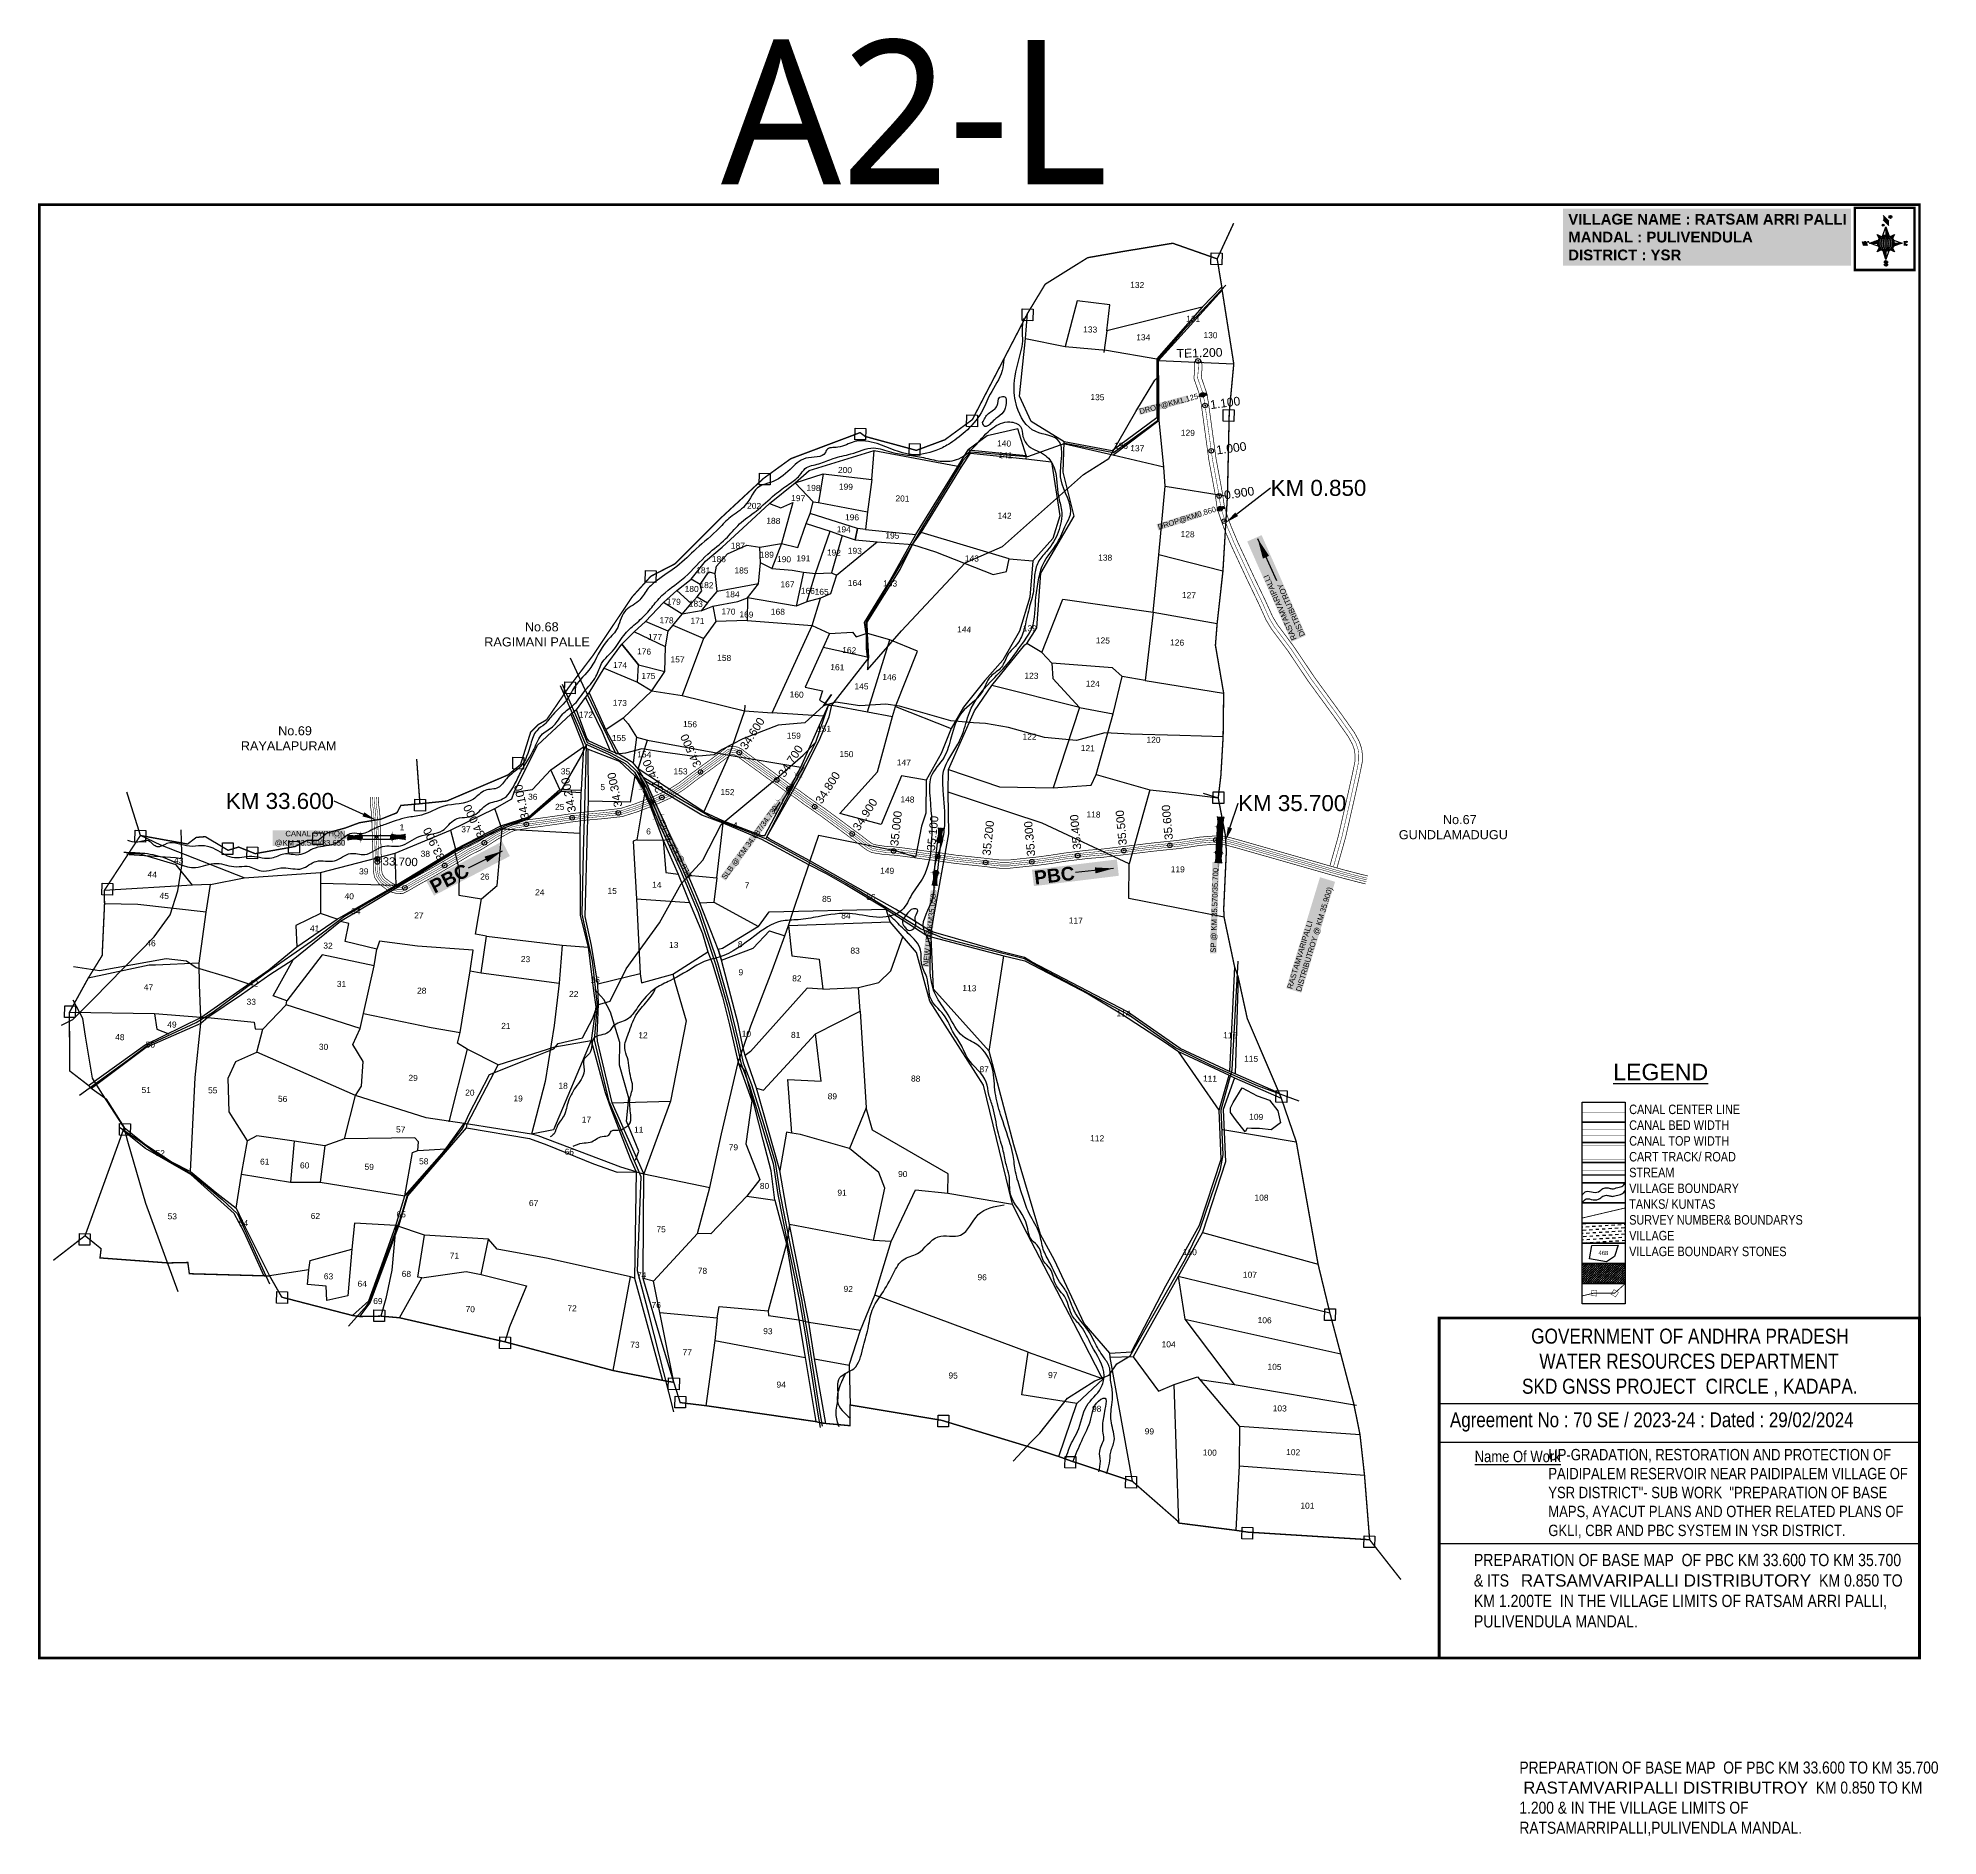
# Model space of a CAD drawing. Header units: millimetres. Extents: x 199975 to 213977, y 1596339 to 1602679.
# Drawn here: x 199975 to 204129, y 1598746 to 1602677 of the extents above; entities that cross this region are included whole.
import ezdxf
from ezdxf import colors
from ezdxf.entities.mleader import LeaderData, LeaderLine
from ezdxf.enums import TextEntityAlignment as Align
from ezdxf.math import Vec2, Vec3

# ---------------------------------------------------------------- set-up
doc = ezdxf.new("R2010")
doc.units = ezdxf.units.MM
doc.header["$PDMODE"] = 32
doc.header["$PDSIZE"] = 10
doc.linetypes.add('ACAD_ISO02W100', pattern=[15, 12, -3])
doc.linetypes.add('HIDDEN2', pattern=[0.1875, 0.125, -0.0625])
for name, color, linetype in [('AQUADUCT', 1, 'Continuous'), ('bord', 1, 'Continuous'), ('CADAS', 1, 'Continuous'), ('CANAL1', 7, 'Continuous'), ('CSMark', 72, 'Continuous'), ('FRAME 025', 7, 'Continuous'), ('PAPER SIZE', 5, 'Continuous'), ('PLOT', 7, 'Continuous'), ('PLOT NO', 7, 'Continuous'), ('RE REMARKS', 7, 'Continuous'), ('ROAD', 1, 'Continuous'), ('ROADS', 1, 'Continuous'), ('STREAM', 4, 'Continuous'), ('STRUCTURE', 5, 'Continuous'), ('TABLE', 7, 'Continuous'), ('tank', 4, 'Continuous'), ('TEXT', 1, 'Continuous'), ('text2', 7, 'Continuous'), ('TITLEBLOCK', 7, 'Continuous'), ('VILLAGE', 7, 'Continuous'), ('VILLAGE BOUNDARY', 5, 'Continuous'), ('VILLAGE BOUNDARY STONES', 1, 'Continuous'), ('VILLAGE BOUNDRY', 5, 'Continuous'), ('VILLAGE STONES', 240, 'Continuous')]:
    doc.layers.add(name, color=color, linetype=linetype)
doc.styles.add('A', font='arial.ttf')
doc.styles.add('ARIALN', font='ARIALN.TTF')
doc.styles.get("Standard").update_dxf_attribs({"font": 'arial.ttf'})
doc.styles.add('TMS', font='trebuc.ttf')
doc.linetypes.add('DOTS', pattern='A,1e-06,-3,["●",Standard,S=3,R=0,X=-1.25,Y=-1.25],-3', length=6.000001)
doc.dimstyles.get("Standard").update_dxf_attribs({"dimtxt": 0.18, "dimasz": 0.18, "dimexe": 0.18, "dimexo": 0.0625, "dimgap": 0.09, "dimtad": 0, "dimtih": 1, "dimtoh": 1, "dimdec": 4, "dimzin": 0, "dimdsep": 46, "dimtxsty": 'Standard', "dimcen": 0.09, "dimadec": 0, "dimazin": 0, "dimtfac": 1, "dimtdec": 4, "dimtofl": 0, "dimtmove": 0, "dimatfit": 3, "dimfxl": 1, "dimtolj": 1, "dimtzin": 0, "dimarcsym": 0})
pattern_1 = [(267.297113149, (-8720374.938, 50637915.138), (10.5367255337, -0.497431438), [])]
pattern_2 = [(357.297113149, (-8720374.938, 50637915.138), (0.497431438, 10.5367255337), [])]

msp = doc.modelspace()

# ---------------------------------------------------------------- texts
at = {"layer": 'CADAS', "color": 2, "style": 'TMS'}
msp.add_text('A2-L', height=315.69, dxfattribs=at).set_placement((201468, 1602357.2))
at = {"layer": 'CSMark', "color": 1}
for s, height, rotation, p in [('TE1.200', 19, 1.4647, (202464, 1601987.6)), ('1.100', 19, 7.7681, (202537.2, 1601875.2)), ('1.000', 19, 7.7681, (202550.7, 1601776.1)), ('0.900', 19, 8.2889, (202567.8, 1601677.7)), ('34.600', 18, 57.2682, (201515.5, 1601124.3)), ('34.500', 18, 114.0771, (201417.6, 1601083.8)), ('34.700', 18, 57.2682, (201599.2, 1601063.9)), ('34.400', 18, 114.0771, (201335.1, 1601028.2)), ('34.100', 18, 101.8734, (201039.9, 1600969.5)), ('34.200', 18, 101.8734, (201142.5, 1600984.6)), ('34.300', 18, 101.8734, (201243.6, 1600995.8)), ('34.800', 18, 57.2682, (201680.5, 1601005.9)), ('34.000', 18, 115.8987, (200945, 1600930.5)), ('34.900', 18, 57.2682, (201762, 1600947.2)), ('35.600', 18, 95.2681, (202447.2, 1600924.2)), ('35.000', 18, 83.8834, (201846.5, 1600910.8)), ('35.100', 18, 83.8834, (201926.5, 1600900.1)), ('35.200', 18, 83.8834, (202048, 1600889.8)), ('35.300', 18, 95.2681, (202146.2, 1600888.2)), ('35.400', 18, 95.2681, (202246.7, 1600902.8)), ('35.500', 18, 95.2681, (202346.4, 1600912.3)), ('33.900', 18, 115.8987, (200857.1, 1600880.5)), ('33.700', 18, 358.5352, (200728.1, 1600877.4))]:
    msp.add_text(s, height=height, rotation=rotation, dxfattribs=at).set_placement(p, align=Align.MIDDLE_LEFT)
at = {"layer": 'PLOT NO'}
for s, height, rotation, p in [('132', 13.16, 358.7578, (202378, 1602137.4)), ('133', 13.16, 358.7578, (202275.1, 1602040)), ('131', 13.16, 358.7578, (202500.4, 1602063.2)), ('130', 13.16, 358.7578, (202538.1, 1602027.6)), ('134', 13.16, 358.7578, (202391.2, 1602022.9)), ('135', 13.16, 358.7578, (202290.9, 1601891.9)), ('140', 13.16, 358.7578, (202086.9, 1601790.8)), ('136', 13.16, 358.7578, (202342.4, 1601785.6)), ('137', 13.16, 358.7578, (202378.1, 1601780.3)), ('129', 13.16, 358.7578, (202488.7, 1601814.1)), ('141', 13.16, 358.7578, (202089.7, 1601765)), ('200', 13.16, 358.7578, (201739.1, 1601732.7)), ('199', 13.16, 358.7578, (201741.1, 1601696.2)), ('202', 13.16, 358.7578, (201540.3, 1601654.3)), ('197', 13.16, 358.7578, (201636.8, 1601671.2)), ('198', 13.16, 358.7578, (201670.2, 1601693.6)), ('201', 13.16, 358.7578, (201864.7, 1601670.4)), ('188', 13.16, 358.7578, (201582.4, 1601621.6)), ('196', 13.16, 358.7578, (201754.4, 1601629.4)), ('142', 13.16, 358.7578, (202088, 1601633)), ('194', 13.16, 358.7578, (201736.3, 1601602.9)), ('195', 13.16, 358.7578, (201842.6, 1601589.4)), ('128', 13.16, 358.7578, (202488.1, 1601592.4)), ('186', 13.16, 358.7578, (201463.4, 1601538)), ('187', 13.16, 358.7578, (201504.8, 1601567.3)), ('189', 13.16, 358.7578, (201568.2, 1601547.7)), ('190', 13.16, 358.7578, (201605.8, 1601537.7)), ('191', 13.16, 358.7578, (201648, 1601539.6)), ('192', 13.16, 358.7578, (201714.9, 1601552.2)), ('193', 13.16, 358.7578, (201760.5, 1601556.1)), ('143', 13.16, 358.7578, (202016.5, 1601539.4)), ('138', 13.16, 358.7578, (202307.9, 1601541.2)), ('181', 13.16, 358.7578, (201429.2, 1601513.5)), ('185', 13.16, 358.7578, (201512.7, 1601513.1)), ('180', 13.16, 358.7578, (201403.8, 1601472.7)), ('182', 13.16, 358.7578, (201436.2, 1601481.1)), ('184', 13.16, 358.7578, (201493.3, 1601461)), ('167', 13.16, 358.7578, (201613.3, 1601482.8)), ('166', 13.16, 358.7578, (201657.9, 1601468.6)), ('165', 13.16, 358.7578, (201688, 1601466.5)), ('164', 13.16, 358.7578, (201760.7, 1601485.7)), ('163', 13.16, 358.7578, (201837.8, 1601484.8)), ('127', 13.16, 358.7578, (202491, 1601459)), ('178', 13.16, 358.7578, (201349, 1601404.2)), ('179', 13.16, 358.7578, (201364.6, 1601444.8)), ('183', 13.16, 358.7578, (201412.9, 1601440.3)), ('170', 13.16, 358.7578, (201484.3, 1601423.3)), ('169', 13.16, 358.7578, (201523.5, 1601416.8)), ('168', 13.16, 358.7578, (201592.4, 1601423)), ('177', 13.16, 358.7578, (201323.7, 1601367.6)), ('171', 13.16, 358.7578, (201416.6, 1601403)), ('144', 13.16, 358.7578, (201999.7, 1601384.1)), ('139', 13.16, 358.7578, (202143.1, 1601386.6)), ('176', 13.16, 358.7578, (201299.8, 1601335.9)), ('158', 13.16, 358.7578, (201475, 1601322)), ('162', 13.16, 358.7578, (201748.4, 1601338.8)), ('125', 13.16, 358.7578, (202302.9, 1601360.1)), ('126', 13.16, 358.7578, (202465.3, 1601355.5)), ('174', 13.16, 358.7578, (201247.3, 1601306.2)), ('175', 13.16, 358.7578, (201309.2, 1601282.4)), ('157', 13.16, 358.7578, (201373, 1601318.6)), ('161', 13.16, 358.7578, (201722.3, 1601301.5)), ('146', 13.16, 358.7578, (201836, 1601279.8)), ('123', 13.16, 358.7578, (202146.6, 1601282.9)), ('160', 13.16, 358.7578, (201633.4, 1601241.8)), ('145', 13.16, 358.7578, (201775.1, 1601259.8)), ('124', 13.16, 358.7578, (202280.7, 1601265.4)), ('172', 13.16, 358.7578, (201172.7, 1601197.8)), ('173', 13.16, 358.7578, (201246.9, 1601223.5)), ('156', 13.16, 358.7578, (201400.2, 1601177)), ('151', 13.16, 358.7578, (201693.2, 1601167.1)), ('155', 13.16, 358.7578, (201244.9, 1601146.8)), ('159', 13.16, 358.7578, (201627.1, 1601151.9)), ('122', 13.16, 358.7578, (202142.6, 1601149.8)), ('121', 13.16, 358.7578, (202269.8, 1601124.6)), ('120', 13.16, 358.7578, (202413.6, 1601142.8)), ('35', 13.16, 358.7578, (201128, 1601073.7)), ('154', 13.16, 358.7578, (201300.2, 1601110.9)), ('153', 13.16, 358.7578, (201379.6, 1601073.9)), ('150', 13.16, 358.7578, (201742.2, 1601111.7)), ('147', 13.16, 358.7578, (201867.8, 1601093.2)), ('5', 13.2, 358.7578, (201209.4, 1601039.4)), ('36', 13.16, 358.7578, (201056.4, 1601018.3)), ('25', 13.16, 358.7578, (201115.4, 1600996.1)), ('152', 13.16, 358.7578, (201482.1, 1601028.6)), ('148', 13.16, 358.7578, (201875.6, 1601012.5)), ('1', 13.2, 358.7578, (200770.5, 1600951.7)), ('37', 13.16, 358.7578, (200910.4, 1600947.2)), ('4', 13.2, 358.7578, (201499, 1600956)), ('118', 13.16, 358.7578, (202282.4, 1600979.6)), ('6', 13.2, 358.7578, (201309.6, 1600942.5)), ('43', 13.16, 358.7578, (200282.4, 1600879.2)), ('38', 13.16, 358.7578, (200821.6, 1600893.6)), ('44', 13.16, 358.7578, (200224.4, 1600848.3)), ('39', 13.16, 358.7578, (200686.9, 1600855.1)), ('26', 13.16, 358.7578, (200951.7, 1600843.8)), ('14', 13.16, 358.7578, (201327.6, 1600825.8)), ('7', 13.2, 358.7578, (201525, 1600825)), ('149', 13.16, 358.7578, (201831.3, 1600856.5)), ('119', 13.16, 358.7578, (202466.5, 1600859.7)), ('45', 13.16, 358.7578, (200250.7, 1600801.6)), ('40', 13.16, 358.7578, (200655.2, 1600800.8)), ('24', 13.16, 358.7578, (201071.8, 1600809.5)), ('15', 13.16, 358.7578, (201230, 1600812.5)), ('85', 13.16, 358.7578, (201699.2, 1600794.9)), ('86', 13.16, 358.7578, (201795.8, 1600799.1)), ('34', 13.16, 358.7578, (200669.7, 1600768)), ('27', 13.16, 358.7578, (200807.4, 1600758.7)), ('84', 13.16, 358.7578, (201741.1, 1600758.3)), ('117', 13.16, 358.7578, (202243.7, 1600747.6)), ('46', 13.16, 358.7578, (200221.8, 1600698.1)), ('41', 13.16, 358.7578, (200579.5, 1600730.4)), ('32', 13.16, 358.7578, (200608.8, 1600692.8)), ('23', 13.16, 358.7578, (201040.6, 1600663.4)), ('13', 13.16, 358.7578, (201364.6, 1600694.3)), ('8', 13.2, 358.7578, (201509.9, 1600696)), ('83', 13.16, 358.7578, (201761.1, 1600681.9)), ('16', 13.16, 358.7578, (201193, 1600618.3)), ('9', 13.2, 358.7578, (201511.4, 1600634.5)), ('82', 13.16, 358.7578, (201633.9, 1600621.1)), ('47', 13.16, 358.7578, (200216.2, 1600601.8)), ('42', 13.16, 358.7578, (200445.9, 1600610.1)), ('31', 13.16, 358.7578, (200638.4, 1600609)), ('28', 13.16, 358.7578, (200813.7, 1600594.3)), ('22', 13.16, 358.7578, (201146, 1600587.1)), ('113', 13.16, 358.7578, (202010.9, 1600599.8)), ('33', 13.16, 358.7578, (200441, 1600570)), ('114', 13.16, 358.7578, (202348, 1600544.4)), ('48', 13.16, 358.7578, (200153.7, 1600492.7)), ('49', 13.16, 358.7578, (200267.6, 1600520.3)), ('21', 13.16, 358.7578, (200997.7, 1600517.2)), ('12', 13.16, 358.7578, (201297.4, 1600496.9)), ('10', 13.16, 358.7578, (201523.4, 1600500)), ('81', 13.16, 358.7578, (201631.2, 1600497.5)), ('116', 13.16, 358.7578, (202581.1, 1600496.8)), ('50', 13.16, 358.7578, (200220.5, 1600476.2)), ('30', 13.16, 358.7578, (200599.1, 1600471.5)), ('87', 13.16, 358.7578, (202043.3, 1600422.6)), ('115', 13.16, 358.7578, (202627, 1600445.4)), ('51', 13.16, 358.7578, (200211.4, 1600377.1)), ('55', 13.16, 358.7578, (200356.8, 1600376.4)), ('29', 13.16, 358.7578, (200794.8, 1600403.6)), ('20', 13.16, 358.7578, (200918.9, 1600371.4)), ('18', 13.16, 358.7578, (201122.8, 1600386.5)), ('88', 13.16, 358.7578, (201893.6, 1600402.1)), ('111', 13.16, 358.7578, (202537, 1600402.1)), ('56', 13.16, 358.7578, (200509.6, 1600357.7)), ('19', 13.16, 358.7578, (201024.3, 1600358.6)), ('89', 13.16, 358.7578, (201711.4, 1600363.3)), ('57', 13.16, 358.7578, (200767.8, 1600290.8)), ('17', 13.16, 358.7578, (201173.7, 1600312.1)), ('11', 13.16, 358.7578, (201288, 1600290.2)), ('109', 13.16, 358.7578, (202638.1, 1600318.4)), ('66', 13.16, 358.7578, (201136.3, 1600242)), ('79', 13.16, 358.7578, (201495, 1600251.9)), ('112', 13.16, 358.7578, (202290.4, 1600271.6)), ('52', 13.16, 358.7578, (200241.9, 1600239.1)), ('61', 13.16, 358.7578, (200470.4, 1600220.4)), ('60', 13.16, 358.7578, (200557.7, 1600212.2)), ('59', 13.16, 358.7578, (200698.9, 1600209.1)), ('58', 13.16, 358.7578, (200818.1, 1600221.2)), ('80', 13.16, 358.7578, (201563.1, 1600167.3)), ('90', 13.16, 358.7578, (201865.3, 1600193.4)), ('67', 13.16, 358.7578, (201058.3, 1600129.8)), ('91', 13.16, 358.7578, (201732.6, 1600152.5)), ('108', 13.16, 358.7578, (202649.7, 1600141.8)), ('53', 13.16, 358.7578, (200268.3, 1600100.9)), ('54', 13.16, 358.7578, (200424, 1600086.3)), ('62', 13.16, 358.7578, (200581.2, 1600101.7)), ('65', 13.16, 358.7578, (200768.8, 1600105.3)), ('75', 13.16, 358.7578, (201337, 1600072.6)), ('71', 13.16, 358.7578, (200885.1, 1600014.7)), ('110', 13.16, 358.7578, (202493, 1600022.7)), ('468', 9.22, 358.6877, (203397.1, 1600020.9)), ('63', 13.16, 358.7578, (200609.9, 1599969.7)), ('64', 13.16, 358.7578, (200683.6, 1599953.4)), ('68', 13.16, 358.7578, (200780.1, 1599975.1)), ('74', 13.16, 358.7578, (201294.3, 1599972.1)), ('78', 13.16, 358.7578, (201427.4, 1599981.8)), ('96', 13.16, 358.7578, (202038.9, 1599967.7)), ('107', 13.16, 358.7578, (202624.3, 1599973.2)), ('69', 13.16, 358.7578, (200717.9, 1599915.6)), ('92', 13.16, 358.7578, (201746.2, 1599942.2)), ('70', 13.16, 358.7578, (200919.7, 1599897.9)), ('72', 13.16, 358.7578, (201142.3, 1599900)), ('76', 13.16, 358.7578, (201326.4, 1599907.1)), ('106', 13.16, 358.7578, (202656.5, 1599873.8)), ('93', 13.16, 358.7578, (201570.5, 1599849.8)), ('73', 13.16, 358.7578, (201279.8, 1599820.1)), ('77', 13.16, 358.7578, (201394.1, 1599803.6)), ('104', 13.16, 358.7578, (202446.6, 1599821)), ('95', 13.16, 358.7578, (201975.4, 1599752.8)), ('97', 13.16, 358.7578, (202193.2, 1599753.7)), ('105', 13.16, 358.7578, (202678.1, 1599771.9)), ('94', 13.16, 358.7578, (201599.5, 1599732.9)), ('98', 13.16, 358.7578, (202289.3, 1599680.1)), ('103', 13.16, 358.7578, (202689.5, 1599681)), ('99', 13.16, 358.7578, (202404.5, 1599630.7)), ('100', 13.16, 358.7578, (202536.6, 1599584.4)), ('102', 13.16, 358.7578, (202718.9, 1599585.2)), ('101', 13.16, 358.7578, (202750, 1599468.3))]:
    msp.add_text(s, height=height, rotation=rotation, dxfattribs=at).set_placement(p, align=Align.MIDDLE_CENTER)
at = {"layer": 'STRUCTURE', "color": 5, "char_height": 12, "attachment_point": 1, "bg_fill": 1, "box_fill_scale": 1.1, "bg_fill_color": 7, "bg_fill_true_color": 16777215, "bg_fill_transparency": 0}
for s, insert, width, rotation in [('DROP@KM1.125', (202381.3, 1601866.3), 109.889, 14.9774), ('DROP@KM0.860', (202421.5, 1601613.4), 98.347, 17.645), ('RASTAMVARIPALLI DISTRIBUTROY ', (202715.9, 1601358.7), 237.379, 113.8385), ('SLB @ KM 34.687/34.730', (201468.1, 1600843.5), 198.069, 53.6628), ('DLB @ KM 34.325', (201393.9, 1600839), 141.81, 117.4875), ('SP @ KM 35.570/35.700', (202538, 1600677.3), 197.155, 88.3566), ('RASTAMVARIPALLI DISTRIBUTROY @ KM 35.900)', (202705.2, 1600600.5), 251.233, 73.0741), ('NEW UT@KM35.050', (201909.3, 1600648.5), 165.222, 83.7261)]:
    msp.add_mtext(s, dxfattribs=dict(at, insert=insert, width=width, rotation=rotation))
at = {"layer": 'STRUCTURE', "color": 5, "insert": (200489.1, 1600943.7), "char_height": 12, "width": 155.61, "attachment_point": 1, "bg_fill": 1, "box_fill_scale": 1.1, "bg_fill_color": 7, "bg_fill_true_color": 16777215, "bg_fill_transparency": 0}
msp.add_mtext('\\pi26.467;CANAL SYPHON\\P\\pi3.29373;@KM 33.540/33.650', dxfattribs=at)
at = {"layer": 'TABLE', "extrusion": (0.000201441, 0.004807, 0.999988), "style": 'A'}
msp.add_text('%%ULEGEND', height=36.14, rotation=359.9999, dxfattribs=at).set_placement((203522.4, 1600397.8, 7733.9), align=Align.MIDDLE)
at = {"layer": 'TEXT', "char_height": 19.816, "width": 234.311, "attachment_point": 1}
for s, insert in [('\\pi69.29141;   No.68 \\P\\pi3.6053;RAGIMANI PALLE', (200946.8, 1601399.8)), ('\\pi65.44581;    No.69 \\P\\pi14.68252;RAYALAPURAM', (200403.5, 1601172.5)), ('\\pi65.46609;    No.67 \\P\\pi-0.19299;GUNDLAMADUGU', (202950, 1600978.3))]:
    msp.add_mtext(s, dxfattribs=dict(at, insert=insert))
at = {"layer": 'text2', "insert": (203320.2, 1602292.8), "char_height": 23.426, "width": 606.837, "attachment_point": 1, "bg_fill": 1, "box_fill_scale": 1.5, "bg_fill_color": 9, "bg_fill_transparency": 0}
msp.add_mtext('{\\fArial|b1|i0|c0|p34;\\C1;VILLAGE NAME :\\C5; RATSAM ARRI PALLI\\P\\C1;MANDAL : \\C5;PULIVENDULA \\P\\C1;DISTRICT : \\C5;YSR}', dxfattribs=at)
at = {"layer": 'TITLEBLOCK', "extrusion": (0.000201441, 0.004807, 0.999988), "style": 'ARIALN'}
msp.add_text('%%UName Of Work', height=24.843, rotation=359.9999, dxfattribs=at).set_placement((203115.7, 1599544.7, 7735.7))
at = {"layer": 'TITLEBLOCK', "extrusion": (0.000201441, 0.004807, 0.999988), "attachment_point": 1, "text_direction": (1, -1e-06, -0.000201), "style": 'ARIALN'}
for s, insert, char_height, width in [('CANAL CENTER LINE \\PCANAL BED WIDTH {\\H1.52882x; }\\PCANAL TOP WIDTH {\\H1.35255x; }\\PCART TRACK/ ROAD{\\H1.4113x; }\\PSTREAM {\\H1.39172x; }\\PVILLAGE BOUNDARY{\\H1.39825x; }\\PTANKS/ KUNTAS{\\H1.39607x; }\\PSURVEY NUMBER& BOUNDARYS{\\H1.3968x; }\\PVILLAGE{\\H1.39655x; }\\PVILLAGE BOUNDARY STONES{\\H1.39664x; }', (203453.5, 1600345.2), 20.706, 434.111), ('\\pi42.98489;GOVERNMENT OF ANDHRA PRADESH  \\P\\pi60.85715;WATER RESOURCES DEPARTMENT      \\P\\pi22.894;SKD GNSS PROJECT  CIRCLE , KADAPA.', (203196.2, 1599855.4, 3.8), 32.854, 774.864), ('Agreement No : 70 SE / 2023-24 : Dated : 29/02/2024', (203061.7, 1599672.2, 2.9), 32.296, 1042.471), ('UP-GRADATION, RESTORATION AND PROTECTION OF PAIDIPALEM RESERVOIR NEAR PAIDIPALEM VILLAGE OF YSR DISTRICT"- SUB WORK  "PREPARATION OF BASE MAPS, AYACUT PLANS AND OTHER RELATED PLANS OF GKLI, CBR AND PBC SYSTEM IN YSR DISTRICT.', (203276.7, 1599592.3, 3.5), 24.843, 801.901), ('PREPARATION OF BASE MAP  OF PBC KM {\\C1;33.600} TO KM {\\C1;35.700 }& ITS   {\\fArial|b0|i0|c0|p34;\\C5;RATSAMVARIPALLI DISTRIBUTORY\\fArial Narrow|b0|i0|c0|p34;\\C1;  }KM {\\C1;0.850 }TO KM {\\C1;1.200TE  }IN THE VILLAGE LIMITS OF {\\C5;RATSAM ARRI PALLI}, {\\C5;PULIVENDULA} MANDAL.', (203114, 1599362.9, 0.9), 26.8226, 951.067), ('PREPARATION OF BASE MAP  OF PBC KM 33.600 TO KM 35.700 {\\C1;\\P} {\\fArial|b0|i0|c0|p34;\\C5;RASTAMVARIPALLI DISTRIBUTROY\\fArial Narrow|b0|i0|c0|p34;\\C1;  }KM {\\C1;0.850 }TO KM {\\C1;1.200 & }IN THE VILLAGE LIMITS OF {\\C5;RATSAMARRIPALLI},{\\C5;PULIVENDLA} MANDAL.', (203213.5, 1598908.8, -3.4), 26.3147, 933.055)]:
    msp.add_mtext(s, dxfattribs=dict(at, insert=insert, char_height=char_height, width=width))

# ---------------------------------------------------------------- blocks, each defined once
blk = doc.blocks.new('DROP')
h = blk.add_hatch()
h.set_pattern_fill('ANSI31', color=1, scale=10, angle=45)
h.set_pattern_definition([(90, (-324.4107, -25.7687), (-1.25, 0), [])])
h.paths.add_polyline_path([(-9.9, -4.3), (-13.8, 4.1), (13.8, 4.1), (10.2, -4.3)])
at = {"layer": 'STRUCTURE', "color": 5, "const_width": 0.49}
blk.add_lwpolyline([(-9.9, -4.3), (-13.8, 4.1), (13.8, 4.1), (10.2, -4.3), (-9.9, -4.3)], dxfattribs=at)
at = {"layer": 'STRUCTURE', "color": 5}
blk.add_circle((0, 0), 1.33, dxfattribs=at)
blk = doc.blocks.new('*X13')
at = {"color": 0, "linetype": 'Continuous'}
for p, q in [((6321.6, 240.5), (6322.3, 241.2)), ((6321.6, 240.3), (6322.3, 241)), ((6321.6, 240.1), (6322.3, 240.8)), ((6321.6, 239.9), (6322.4, 240.7)), ((6321.6, 239.8), (6322.4, 240.6)), ((6321.6, 239.6), (6322.5, 240.5)), ((6321.6, 239.4), (6322.5, 240.3)), ((6321.6, 239.2), (6322.6, 240.2)), ((6321.7, 239.1), (6322.6, 240.1)), ((6321.8, 240.8), (6322.4, 241.4)), ((6321.8, 239), (6322.7, 240)), ((6321.8, 239), (6322.8, 239.9)), ((6321.9, 238.9), (6322.9, 239.8)), ((6322, 238.8), (6323, 239.7)), ((6322.1, 241.3), (6322.4, 241.6)), ((6322.1, 238.7), (6323.1, 239.6)), ((6322.2, 238.6), (6323.1, 239.6)), ((6322.3, 238.5), (6323.2, 239.5)), ((6322.4, 238.5), (6323.3, 239.4)), ((6322.5, 238.4), (6323.4, 239.3)), ((6322.7, 238.4), (6323.6, 239.3)), ((6322.8, 238.3), (6323.7, 239.2)), ((6322.9, 238.3), (6323.8, 239.1)), ((6323.1, 238.2), (6323.9, 239.1)), ((6323.2, 238.2), (6324, 239)), ((6323.3, 238.2), (6324.2, 239)), ((6323.5, 238.1), (6324.3, 238.9)), ((6323.7, 238.1), (6324.4, 238.9)), ((6323.8, 238.1), (6324.6, 238.8)), ((6324.1, 238.2), (6324.7, 238.8)), ((6324.3, 238.3), (6324.9, 238.8)), ((6324.6, 238.3), (6325.1, 238.8)), ((6324.8, 238.4), (6325.2, 238.8)), ((6325.1, 238.5), (6325.4, 238.8)), ((6325.4, 238.6), (6325.6, 238.8))]:
    blk.add_line(p, q, dxfattribs=at)
blk = doc.blocks.new('*X12')
at = {"color": 0, "linetype": 'Continuous'}
for p, q in [((6324.4, 240.3), (6324.5, 240.4)), ((6324.6, 240.3), (6324.8, 240.5)), ((6324.7, 240.2), (6325, 240.5)), ((6324.8, 240.2), (6325.2, 240.6)), ((6325, 240.1), (6325.5, 240.6)), ((6325.1, 240.1), (6325.6, 240.6)), ((6325.2, 240), (6325.8, 240.6)), ((6325.3, 240), (6326, 240.6)), ((6325.4, 239.9), (6326.1, 240.6)), ((6325.5, 239.8), (6326.2, 240.5)), ((6325.6, 239.8), (6326.3, 240.5)), ((6325.7, 239.7), (6326.5, 240.4)), ((6325.9, 239.6), (6326.6, 240.3)), ((6326, 239.5), (6326.7, 240.3)), ((6326, 239.4), (6326.8, 240.2)), ((6326.1, 239.3), (6327, 240.2)), ((6326.2, 239.3), (6327.1, 240.1)), ((6326.3, 239.2), (6327.1, 240)), ((6326.4, 239.1), (6327.2, 239.9)), ((6326.5, 239), (6327.3, 239.8)), ((6326.5, 238.9), (6327.4, 239.7)), ((6326.6, 238.8), (6327.5, 239.6)), ((6326.7, 238.7), (6327.5, 239.5)), ((6326.8, 238.6), (6327.6, 239.4)), ((6326.8, 238.5), (6327.7, 239.3)), ((6326.8, 236.5), (6327.4, 237)), ((6326.9, 238.3), (6327.8, 239.2)), ((6326.9, 238.2), (6327.9, 239.1)), ((6326.9, 236.8), (6327.6, 237.4)), ((6327, 238.1), (6327.8, 239)), ((6327, 237.9), (6327.8, 238.8)), ((6327, 237.8), (6327.8, 238.6)), ((6327, 237.6), (6327.8, 238.4)), ((6327, 237.4), (6327.8, 238.2)), ((6327, 237.3), (6327.8, 238)), ((6327, 237.1), (6327.8, 237.9))]:
    blk.add_line(p, q, dxfattribs=at)
blk = doc.blocks.new('H')
at = {"layer": 'bord', "extrusion": (0.000427885, 0.004792, 0.999988)}
h = blk.add_hatch(dxfattribs=at)
h.set_pattern_fill('LINE', color=8, scale=84.387686, angle=-2.7029, style=0)
h.set_pattern_definition(pattern_2)
h.paths.add_polyline_path([(-492, 786, -0.090992), (-448, 775), (-486, 912)])
h = blk.add_hatch(dxfattribs=at)
h.set_pattern_fill('LINE', color=8, scale=84.387686, angle=-92.7029, style=0)
h.set_pattern_definition(pattern_1)
h.paths.add_polyline_path([(-625, 665, -0.090992), (-615, 710), (-751, 671)])
h = blk.add_hatch(dxfattribs=at)
h.set_pattern_fill('LINE', color=8, scale=84.387686, angle=-92.7029, style=0)
h.set_pattern_definition(pattern_1)
h.paths.add_polyline_path([(-246, 647), (-372, 653, -0.090992), (-382, 609)])
h = blk.add_hatch(dxfattribs=at)
h.set_pattern_fill('LINE', color=8, scale=84.387686, angle=-2.7029, style=0)
h.set_pattern_definition(pattern_2)
h.paths.add_polyline_path([(-504, 533, -0.090992), (-549, 543), (-510, 406)])
for p, q in [((-538, 774, -1216), (-487, 906, -1216)), ((-519, 1020, -1217), (-435, 927, -1216)), ((-516, 1087, -1217), (-432, 994, -1217)), ((-487, 906, -1216), (-493, 780, -1216)), ((-487, 906, -1216), (-448, 769, -1216)), ((-865, 701, -1215), (-847, 638, -1215)), ((-847, 700, -1215), (-829, 637, -1215)), ((-829, 699, -1215), (-811, 636, -1215)), ((-829, 699, -1215), (-811, 698, -1215)), ((-811, 698, -1215), (-794, 635, -1215)), ((-752, 665, -1215), (-615, 704, -1215)), ((-752, 665, -1215), (-625, 659, -1215)), ((-619, 614, -1215), (-752, 665, -1215)), ((-627, 794, -1216), (-567, 760, -1216)), ((-627, 794, -1216), (-584, 747, -1215)), ((-599, 731, -1215), (-627, 794, -1216)), ((-421, 753, -1216), (-359, 781, -1216)), ((-359, 781, -1216), (-405, 739, -1216)), ((-359, 781, -1216), (-392, 721, -1215)), ((-246, 641, -1215), (-383, 603, -1215)), ((-379, 693, -1215), (-246, 641, -1215)), ((-373, 647, -1215), (-246, 641, -1215)), ((-213, 669, -1215), (-217, 601, -1215)), ((-197, 600, -1215), (-194, 668, -1215)), ((-639, 526, -1214), (-606, 585, -1215)), ((-639, 526, -1214), (-593, 568, -1215)), ((-577, 553, -1215), (-639, 526, -1214)), ((-511, 400, -1214), (-549, 537, -1214)), ((-460, 533, -1215), (-511, 400, -1214)), ((-505, 527, -1214), (-511, 400, -1214)), ((-371, 513, -1214), (-431, 546, -1215)), ((-371, 513, -1214), (-414, 560, -1215)), ((-399, 576, -1215), (-371, 513, -1214))]:
    blk.add_line(p, q, dxfattribs=at)
at = {"layer": 'bord', "color": 8, "linetype": 'ByBlock', "extrusion": (0.000427885, 0.004792, 0.999988)}
for p, q in [((-373, 647, -1215), (-625, 659, -1215)), ((-378, 616, -1215), (-623, 628, -1215)), ((-375, 679, -1215), (-620, 691, -1215)), ((-392, 585, -1215), (-611, 595, -1215)), ((-386, 711, -1215), (-605, 722, -1215)), ((-411, 744, -1216), (-578, 752, -1216)), ((-493, 780, -1216), (-505, 527, -1214)), ((-420, 555, -1215), (-587, 562, -1215))]:
    blk.add_line(p, q, dxfattribs=at)
at = {"layer": 'bord', "extrusion": (0.000427885, 0.004792, 0.999988), "elevation": -1212}
for points, const_width in [([(-530, 950, 1), (-520, 939, 1)], 14.8), ([(-414, 1073, 1), (-398, 1058, 1)], 22.3), ([(-776, 697, 1), (-769, 690, 1)], 8.9), ([(-180, 618, 1), (-173, 611, 1)], 9.79), ([(-178, 667, 1), (-171, 660, 1)], 9.79), ([(-525, 322, 1), (-533, 329, 1)], 11.1), ([(-490, 362, 1), (-498, 369, 1)], 11.1)]:
    blk.add_lwpolyline(points, format="xyb", close=True, dxfattribs=dict(at, const_width=const_width))
for points, const_width in [([(-522, 960), (-516, 1093)], 1.61), ([(-434, 933), (-428, 1066)], 1.61), ([(-870, 707), (-846, 706)], 0.642), ([(-829, 643), (-855, 644)], 0.642), ([(-829, 643), (-821, 678)], 0.642), ([(-811, 642), (-784, 641)], 0.642), ([(-793, 641), (-782, 694)], 0.642), ([(-177, 605), (-226, 607)], 0.706), ([(-223, 676), (-174, 673)], 0.706), ([(-195, 645), (-185, 644)], 0.706)]:
    blk.add_lwpolyline(points, dxfattribs=dict(at, const_width=const_width))
for points in [[(-537, 317), (-531, 310), (-520, 307), (-505, 307), (-494, 310), (-486, 318), (-487, 326), (-491, 333), (-494, 336), (-503, 341), (-522, 347), (-530, 352), (-534, 355), (-537, 363), (-537, 373), (-530, 381), (-520, 384), (-504, 384), (-493, 380), (-487, 373)], [(-522, 348), (-526, 354), (-528, 361), (-528, 371), (-526, 375), (-521, 381), (-515, 384)], [(-505, 307), (-499, 312), (-497, 319), (-497, 327), (-501, 335), (-509, 343)]]:
    blk.add_lwpolyline(points, dxfattribs=at)
at = {"layer": 'bord', "extrusion": (0.000427885, 0.004792, 0.999988)}
for centre, radius in [((-525, 944, -1212), 14.8), ((-406, 1065, -1212), 22.3), ((-773, 694, -1212), 8.9), ((-498, 659, -1212), 127), ((-177, 615, -1212), 9.79), ((-174, 663, -1212), 9.79), ((-529, 325, -1212), 11.1), ((-494, 365, -1212), 11.1)]:
    blk.add_circle(centre, radius, dxfattribs=at)
at = {"layer": 'bord', "color": 8, "linetype": 'ByBlock', "extrusion": (0.000427885, 0.004792, 0.999988)}
for centre, radius, start, end in [((-482, 658, -1212), 128, 94.9254, 259.6691), ((-437, 656, -1212), 141, 113.2864, 241.308), ((-316, 651, -1212), 222, 142.5892, 212.0053), ((-560, 662, -1212), 141, 293.2864, 61.308), ((-681, 668, -1212), 222, 322.5892, 32.0053), ((-515, 660, -1212), 128, 274.9254, 79.6691)]:
    blk.add_arc(centre, radius, start, end, dxfattribs=at)
at = {"layer": 'bord', "extrusion": (0.000427885, 0.004792, 0.999988)}
for points in [[(-516, 1093, -1212), (-431, 1000, -1212), (-519, 1026, -1212), (-434, 933, -1212)], [(-864, 707, -1212), (-846, 706, -1212), (-846, 644, -1212), (-829, 643, -1212)], [(-829, 705, -1212), (-811, 704, -1212), (-811, 642, -1212), (-793, 641, -1212)], [(-193, 674, -1212), (-197, 606, -1212), (-213, 675, -1212), (-216, 607, -1212)]]:
    blk.add_solid(points, dxfattribs=at)
at = {"layer": 'bord', "extrusion": (0.000427885, 0.004792, 0.999988), "xscale": 7.977342409717546, "yscale": 7.977342409717546, "zscale": 7.977342409717546, "rotation": 138.0840426661453}
for name, p in [('*X12', (38301, -31929, -1212)), ('*X13', (38314, -31951, -1212))]:
    blk.add_blockref(name, p, dxfattribs=at)
blk = doc.blocks.new('SP')
at = {"layer": 'STRUCTURE'}
h = blk.add_hatch(dxfattribs=at)
h.set_pattern_fill('DASH', color=256, scale=8, style=0)
h.set_pattern_definition([(0, (0, 0), (1, 1), [1, -1])])
edge = h.paths.add_edge_path()
edge.add_spline(control_points=[(769825.7, 1706742.1), (769825.3, 1706741.8), (769823.8, 1706740.8), (769820.9, 1706740.3), (769817, 1706739.7), (769811.4, 1706738.9), (769804, 1706739.7), (769798.4, 1706741), (769795.6, 1706741.6)], knot_values=[0, 0, 0, 0, 1.613557, 5.24513, 8.624976, 13.470124, 22.190216, 30.746377, 30.746377, 30.746377, 30.746377], degree=3, periodic=0)
edge.add_line((769795.6, 1706741.6), (769792.6, 1706739.6))
edge.add_line((769792.6, 1706739.6), (769732.6, 1706739.6))
edge.add_line((769732.6, 1706739.6), (769729.6, 1706741.6))
edge.add_spline(control_points=[(769729.6, 1706741.6), (769726.9, 1706740.9), (769721.3, 1706739.5), (769713.9, 1706738.5), (769708.3, 1706739.1), (769704.4, 1706739.6), (769701.5, 1706740), (769700, 1706741), (769699.5, 1706741.3)], knot_values=[0, 0, 0, 0, 8.556161, 17.276253, 22.121402, 25.501247, 29.13282, 30.746377, 30.746377, 30.746377, 30.746377], degree=3, periodic=0)
edge.add_line((769699.5, 1706741.3), (769699.5, 1706722.1))
edge.add_spline(control_points=[(769699.5, 1706722.1), (769700, 1706722.4), (769701.4, 1706723.4), (769704.3, 1706724), (769708.2, 1706724.5), (769713.8, 1706725.3), (769721.2, 1706724.5), (769726.8, 1706723.3), (769729.6, 1706722.6)], knot_values=[0, 0, 0, 0, 1.613557, 5.24513, 8.624976, 13.470124, 22.190216, 30.746377, 30.746377, 30.746377, 30.746377], degree=3, periodic=0)
edge.add_line((769729.6, 1706722.6), (769732.6, 1706724.6))
edge.add_line((769732.6, 1706724.6), (769792.6, 1706724.6))
edge.add_line((769792.6, 1706724.6), (769795.6, 1706722.6))
edge.add_spline(control_points=[(769795.6, 1706722.6), (769798.4, 1706723.3), (769803.9, 1706724.8), (769811.3, 1706725.8), (769817, 1706725.1), (769820.9, 1706724.7), (769823.8, 1706724.2), (769825.2, 1706723.3), (769825.7, 1706723)], knot_values=[0, 0, 0, 0, 8.556161, 17.276253, 22.121402, 25.501247, 29.13282, 30.746377, 30.746377, 30.746377, 30.746377], degree=3, periodic=0)
edge.add_line((769825.7, 1706723), (769825.7, 1706742.1))
h.paths.add_polyline_path([(769764.2, 1706732.1, -1), (769761.1, 1706732.1, -1)], flags=0)
h.paths.add_polyline_path([(769761.1, 1706732.1, 1), (769764.2, 1706732.1, 1)], flags=16)
at = {"layer": 'STRUCTURE', "const_width": 0.628}
for points in [[(769726.6, 1706747.6), (769726.6, 1706743.6), (769732.6, 1706739.6), (769792.6, 1706739.6), (769798.6, 1706743.6), (769798.6, 1706747.6)], [(769726.6, 1706716.6), (769726.6, 1706720.6), (769732.6, 1706724.6), (769792.6, 1706724.6), (769798.6, 1706720.6), (769798.6, 1706716.6)]]:
    blk.add_lwpolyline(points, dxfattribs=at)
at = {"layer": 'STRUCTURE', "color": 3}
blk.add_lwpolyline([(769732.6, 1706724.6), (769792.6, 1706724.6)], dxfattribs=at)
blk.add_lwpolyline([(769732.6, 1706724.6), (769792.6, 1706724.6)], dxfattribs=at)
at = {"layer": 'STRUCTURE', "color": 0}
blk.add_circle((769762.6, 1706732.1), 1.55, dxfattribs=at)
at = {"layer": 'STRUCTURE'}
for points in [[(769699.5, 1706741.3), (769700.9, 1706740.5), (769704.4, 1706739.6), (769707.8, 1706739.2), (769712.6, 1706738.8), (769721.3, 1706739.7), (769729.6, 1706741.6)], [(769825.7, 1706742.1), (769824.3, 1706741.3), (769820.8, 1706740.3), (769817.5, 1706739.8), (769812.7, 1706739.2), (769804, 1706739.9), (769795.6, 1706741.6)], [(769699.5, 1706722.1), (769700.9, 1706723), (769704.4, 1706724), (769707.7, 1706724.5), (769712.5, 1706725), (769721.2, 1706724.4), (769729.6, 1706722.6)], [(769825.7, 1706723), (769824.3, 1706723.8), (769820.8, 1706724.7), (769817.4, 1706725.1), (769812.6, 1706725.5), (769803.9, 1706724.6), (769795.6, 1706722.6)]]:
    blk.add_spline(points, degree=3, dxfattribs=at)
at = {"layer": 'STRUCTURE', "color": 0}
blk.add_text('STREAM', height=5, dxfattribs=at).set_placement((769684.3, 1706732.1), align=Align.MIDDLE_CENTER)
for points in [[(769727.4, 1706732.1), (769700.8, 1706732.1)], [(769824.4, 1706732.1), (769800.5, 1706732.1)]]:
    blk.add_leader(points, dimstyle='Standard', override={"dimasz": 10, "dimgap": 0.09, "dimtad": 0}, dxfattribs=at)
blk = doc.blocks.new('DLB')
at = {"layer": 'STRUCTURE'}
h = blk.add_hatch(dxfattribs=at)
h.set_pattern_fill('DOTS', color=6, scale=20, angle=320.3722, style=0)
h.set_pattern_definition([(320.372247934, (0, 0), (1.2786241598, 0.5641323054), [0, -1.25])])
h.paths.add_polyline_path([(769699.5, 1706950), (769699.5, 1706934), (769729.1, 1706934), (769732.1, 1706936), (769792.1, 1706936), (769795.1, 1706934), (769824.7, 1706934), (769824.7, 1706950), (769795.1, 1706950), (769792.1, 1706948), (769732.1, 1706948), (769729.1, 1706950)])
at = {"layer": 'STRUCTURE', "color": 6, "linetype": 'ACAD_ISO02W100', "ltscale": 0.5, "const_width": 0.5}
for points in [[(769699.5, 1706950), (769729.1, 1706950)], [(769699.5, 1706934), (769729.1, 1706934)], [(769795.1, 1706950), (769824.7, 1706950)], [(769795.1, 1706934), (769824.7, 1706934)]]:
    blk.add_lwpolyline(points, dxfattribs=at)
at = {"layer": 'STRUCTURE', "color": 6, "const_width": 0.628}
for points in [[(769726.1, 1706956), (769726.1, 1706952), (769732.1, 1706948), (769792.1, 1706948), (769798.1, 1706952), (769798.1, 1706956)], [(769726.1, 1706928), (769726.1, 1706932), (769732.1, 1706936), (769792.1, 1706936), (769798.1, 1706932), (769798.1, 1706928)], [(769732.1, 1706942), (769792.1, 1706942)]]:
    blk.add_lwpolyline(points, dxfattribs=at)
at = {"layer": 'STRUCTURE', "color": 6}
blk.add_lwpolyline([(769732.1, 1706936), (769792.1, 1706936)], dxfattribs=at)
blk.add_lwpolyline([(769732.1, 1706936), (769792.1, 1706936)], dxfattribs=at)
at = {"layer": 'STRUCTURE', "color": 0}
blk.add_circle((769762.1, 1706942), 1.8, dxfattribs=at)
for points in [[(769703.8, 1706942), (769726.7, 1706942)], [(769818.6, 1706942), (769795.7, 1706942)]]:
    blk.add_leader(points, dimstyle='Standard', override={"dimasz": 10, "dimgap": 0.09, "dimtad": 0}, dxfattribs=at)
blk = doc.blocks.new('SLB')
at = {"layer": 'STRUCTURE'}
h = blk.add_hatch(dxfattribs=at)
h.set_pattern_fill('DOTS', color=6, scale=20, angle=320.3722, style=0)
h.set_pattern_definition([(320.372247934, (-159.4327, -72.9564), (1.2786241598, 0.5641323054), [0, -1.25])])
h.paths.add_polyline_path([(769699.5, 1706871.1), (769699.5, 1706861.1), (769729.1, 1706861.1), (769732.1, 1706863.1), (769792.1, 1706863.1), (769795.1, 1706861.1), (769824.7, 1706861.1), (769824.7, 1706871.1), (769795.1, 1706871.1), (769792.1, 1706869.1), (769732.1, 1706869.1), (769729.1, 1706871.1)])
at = {"layer": 'STRUCTURE', "color": 6, "linetype": 'ACAD_ISO02W100', "ltscale": 0.5, "const_width": 0.5}
for points in [[(769699.5, 1706871.1), (769729.1, 1706871.1)], [(769699.5, 1706861.1), (769729.1, 1706861.1)], [(769795.1, 1706871.1), (769824.7, 1706871.1)], [(769795.1, 1706861.1), (769824.7, 1706861.1)]]:
    blk.add_lwpolyline(points, dxfattribs=at)
at = {"layer": 'STRUCTURE', "color": 6, "const_width": 0.628}
for points in [[(769726.1, 1706877.1), (769726.1, 1706873.1), (769732.1, 1706869.1), (769792.1, 1706869.1), (769798.1, 1706873.1), (769798.1, 1706877.1)], [(769726.1, 1706855.1), (769726.1, 1706859.1), (769732.1, 1706863.1), (769792.1, 1706863.1), (769798.1, 1706859.1), (769798.1, 1706855.1)]]:
    blk.add_lwpolyline(points, dxfattribs=at)
at = {"layer": 'STRUCTURE', "color": 6}
blk.add_lwpolyline([(769732.1, 1706863.1), (769792.1, 1706863.1)], dxfattribs=at)
blk.add_lwpolyline([(769732.1, 1706863.1), (769792.1, 1706863.1)], dxfattribs=at)
at = {"layer": 'STRUCTURE', "color": 0}
blk.add_circle((769762.1, 1706866.1), 1.24, dxfattribs=at)
for points in [[(769703.8, 1706866), (769726.7, 1706866)], [(769818.6, 1706865.8), (769795.7, 1706865.8)]]:
    blk.add_leader(points, dimstyle='Standard', override={"dimasz": 10, "dimgap": 0.09, "dimtad": 0}, dxfattribs=at)
blk = doc.blocks.new('UT')
at = {"layer": 'STRUCTURE'}
h = blk.add_hatch(dxfattribs=at)
h.set_pattern_fill('DASH', color=150, scale=8, angle=-39.6278, style=0)
h.set_pattern_definition([(320.372247933, (-4370.464, -6260.8811), (1.40800153113, 0.132407282), [1, -1])])
h.paths.add_polyline_path([(765163, 1700681.9), (765165.6, 1700680.6), (765167.2, 1700680.3), (765169.1, 1700680), (765172.4, 1700679.6), (765176.4, 1700679.3), (765179.5, 1700679.5), (765183.1, 1700679.9), (765187.7, 1700680.9), (765188.9, 1700681.2), (765193.1, 1700682.2), (765196.1, 1700680.2), (765196.1, 1700672.2), (765193.1, 1700670.2), (765190.5, 1700670.8), (765188.1, 1700671.3), (765185.5, 1700671.8), (765183.6, 1700672.1), (765181, 1700672.5), (765180.3, 1700672.5), (765178.5, 1700672.6), (765176.7, 1700672.6), (765174.6, 1700672.5), (765172.5, 1700672.3), (765170.4, 1700672), (765168.5, 1700671.7), (765166.1, 1700671.2), (765165, 1700670.8), (765163, 1700669.7)])
h.paths.add_polyline_path([(765259.1, 1700682.2), (765256.1, 1700680.2), (765256.1, 1700672.2), (765259.1, 1700670.2), (765261.9, 1700671), (765264.4, 1700671.6), (765266.4, 1700672), (765269.1, 1700672.5), (765272.7, 1700673), (765276.1, 1700673.1), (765278.6, 1700672.9), (765281.2, 1700672.7), (765283.9, 1700672.3), (765286.4, 1700671.9), (765288, 1700671.3), (765289.2, 1700670.6), (765289.1, 1700682.7), (765287.6, 1700681.8), (765285.7, 1700681.2), (765283, 1700680.7), (765281.2, 1700680.4), (765276.7, 1700679.9), (765272.7, 1700679.9), (765268.7, 1700680.3), (765264.8, 1700681), (765261.2, 1700681.7)])
at = {"layer": 'STRUCTURE', "color": 150, "const_width": 0.628}
for points in [[(765190.1, 1700688.2), (765190.1, 1700684.2), (765196.1, 1700680.2), (765256.1, 1700680.2), (765262.1, 1700684.2), (765262.1, 1700688.2)], [(765190.1, 1700664.2), (765190.1, 1700668.2), (765196.1, 1700672.2), (765256.1, 1700672.2), (765262.1, 1700668.2), (765262.1, 1700664.2)]]:
    blk.add_lwpolyline(points, dxfattribs=at)
at = {"layer": 'STRUCTURE', "color": 150}
for points in [[(765196.1, 1700680.2), (765256.1, 1700680.2)], [(765196.1, 1700672.2), (765256.1, 1700672.2)], [(765196.1, 1700672.2), (765256.1, 1700672.2)]]:
    blk.add_lwpolyline(points, dxfattribs=at)
at = {"layer": 'STRUCTURE', "color": 0}
blk.add_circle((765226.1, 1700676.2), 1.89, dxfattribs=at)
at = {"layer": 'STRUCTURE', "color": 150}
for points in [[(765163, 1700681.9), (765164.4, 1700681.1), (765167.9, 1700680.2), (765171.2, 1700679.8), (765176.1, 1700679.4), (765184.7, 1700680.3), (765193.1, 1700682.2)], [(765163, 1700669.7), (765164.3, 1700670.6), (765167.8, 1700671.6), (765171.2, 1700672.1), (765176, 1700672.6), (765184.7, 1700672), (765193.1, 1700670.2)], [(765289.1, 1700682.7), (765287.8, 1700681.9), (765284.3, 1700680.9), (765280.9, 1700680.4), (765276.1, 1700679.8), (765267.4, 1700680.5), (765259.1, 1700682.2)], [(765289.2, 1700670.6), (765287.8, 1700671.4), (765284.2, 1700672.3), (765280.9, 1700672.7), (765276.1, 1700673.1), (765267.4, 1700672.2), (765259.1, 1700670.2)]]:
    blk.add_spline(points, degree=3, dxfattribs=at)
at = {"layer": 'STRUCTURE', "color": 0}
blk.add_text('STREAM', height=5, dxfattribs=at).set_placement((765148.2, 1700675.8), align=Align.MIDDLE_CENTER)
for points in [[(765190.9, 1700676), (765164.2, 1700675.8)], [(765289.3, 1700676.7), (765265.4, 1700676.4)]]:
    blk.add_leader(points, dimstyle='Standard', override={"dimasz": 10, "dimgap": 0.09, "dimtad": 0}, dxfattribs=at)
blk = doc.blocks.new('PBC')
at = {"layer": 'STRUCTURE', "color": 5, "insert": (13.6, 8.7), "char_height": 30, "width": 181.057, "attachment_point": 1, "rotation": 325.6347, "bg_fill": 1, "box_fill_scale": 1.1, "bg_fill_color": 7, "bg_fill_true_color": 16777215, "bg_fill_transparency": 0}
blk.add_mtext('{\\fArial|b1|i0|c0|p34;\\C256;PBC}', dxfattribs=at)
at = {"layer": 'PAPER SIZE'}
blk.add_leader([(148.6, -102.5), (80.6, -54.7)], dimstyle='Standard', override={"dimasz": 40, "dimgap": 0.09, "dimtad": 0, "dimtfill": 2, "dimtfillclr": 5}, dxfattribs=at)

# ---------------------------------------------------------------- hatches: boundary and pattern name
at = {"layer": 'tank'}
h = msp.add_hatch(dxfattribs=at)
h.set_pattern_fill('DASH', color=256, scale=55.989544, angle=3.5405, style=0)
h.set_pattern_definition([(3.5405362, (-152977.7506, 818047.876), (6.55313283, 7.41753713), [6.99869298, -6.99869298])])
h.paths.add_polyline_path([(203351, 1600086.2), (203445, 1600086.2), (203445, 1600042.1), (203351, 1600042.1)])
at = {"layer": 'VILLAGE', "linetype": 'Continuous'}
h = msp.add_hatch(dxfattribs=at)
h.set_pattern_fill('SACNCR', color=256, scale=37.606301, angle=1.5303, style=0)
h.set_pattern_definition([(46.53031993, (-152977.7506, 818047.8758), (-2.558657025, 2.42550283), []), (46.53031993, (-152975.2585, 818047.9423), (-2.558657025, 2.42550283), [0, -3.525590696])])
h.paths.add_polyline_path([(203351, 1599998), (203445, 1599998), (203445, 1599954), (203351, 1599954)])

# ---------------------------------------------------------------- linework, layer by layer
at = {"color": 5}
for points, const_width in [([(199977.5, 1602313.1), (204088.1, 1602313.1), (204088.1, 1599135.1), (199977.5, 1599135.1)], 5.6), ([(204088.1, 1599135.1), (203037.9, 1599135.1), (203037.9, 1599878.6), (204088.1, 1599878.6)], 6.16)]:
    msp.add_lwpolyline(points, close=True, dxfattribs=dict(at, const_width=const_width))
at = {"color": 3}
for p in [(201616.6, 1601035.8), (201316, 1601006.8), (200950.7, 1600917.8), (202558, 1600924, 33), (200716.4, 1600882.4), (201941.6, 1600887.3)]:
    msp.add_point(p, dxfattribs=at)
at = {"layer": 'CANAL1', "color": 200, "const_width": 1.5}
for points in [[(202799.4, 1600868), (202817.8, 1600932.9), (202834.1, 1601004.3), (202848.2, 1601067.4), (202853.9, 1601095.4), (202854.1, 1601109.2), (202852.9, 1601120.2), (202848.7, 1601132.6), (202838.9, 1601150.4), (202811.3, 1601189.5), (202752.3, 1601270.3), (202707.8, 1601336.6), (202671.6, 1601385), (202659.9, 1601404.3), (202642.6, 1601442.4), (202618.4, 1601492.7), (202583.3, 1601568), (202567.9, 1601604.5), (202560.7, 1601624.5), (202553, 1601647.6), (202548.3, 1601680), (202534.4, 1601755.4), (202517.6, 1601878.6), (202513.7, 1601898.7), (202501.9, 1601932.8), (202503.5, 1601954.2), (202503, 1601971.1)], [(202814.8, 1600863.6), (202833.3, 1600928.9), (202849.7, 1601000.8), (202863.8, 1601064.1), (202869.8, 1601093.6), (202870.2, 1601109.9), (202868.6, 1601123.7), (202863.4, 1601139), (202852.5, 1601158.9), (202824.3, 1601198.8), (202765.4, 1601279.5), (202720.8, 1601345.9), (202684.9, 1601394), (202674.1, 1601411.8), (202657.1, 1601449.2), (202632.9, 1601499.5), (202597.9, 1601574.5), (202582.8, 1601610.3), (202575.8, 1601629.7), (202568.7, 1601651.3), (202564.1, 1601682.6), (202550.2, 1601757.9), (202533.4, 1601881.2), (202529.2, 1601902.8), (202518.1, 1601935), (202519.5, 1601953.8), (202519, 1601971.5)], [(200719.5, 1601017.6), (200719.3, 1601014.7), (200719.1, 1601003.5), (200721.9, 1600983.4), (200724.8, 1600898.8), (200725.1, 1600888.7), (200725.7, 1600879.1), (200725.9, 1600858.3), (200727.5, 1600849), (200733.3, 1600840.5), (200747.5, 1600830.2), (200754.5, 1600826.6), (200761.2, 1600824.9), (200768.1, 1600824.8), (200778.1, 1600830), (200785.2, 1600834.2), (200802.5, 1600844), (200839.1, 1600864.3), (200860.6, 1600876.8), (200882.3, 1600889.3), (200913.3, 1600907.9), (200934.1, 1600918), (200945.9, 1600925.4), (200955.5, 1600931.4), (200971.3, 1600941.7), (200990.1, 1600951.6), (200995.6, 1600954.8), (201001.7, 1600957.9), (201009, 1600961.1), (201018, 1600963.1), (201028.8, 1600964.9), (201049.9, 1600968.5), (201068.5, 1600970.8), (201108.5, 1600976.4), (201134.1, 1600980.3), (201170.6, 1600985), (201209.1, 1600988.3), (201248.4, 1600992.7), (201279.8, 1601002.7), (201315.5, 1601016.3), (201350.3, 1601032.1), (201376.2, 1601048.5), (201403.5, 1601069.4), (201447.5, 1601101.3), (201469.7, 1601117.9), (201481.5, 1601126.8), (201490.7, 1601128.3), (201495.4, 1601128.7), (201502.1, 1601127.2), (201503.5, 1601127.2), (201513.6, 1601122.3), (201520.1, 1601117), (201621.6, 1601043.3), (201639.2, 1601031.8), (201658.8, 1601017.2), (201697.1, 1600990.8), (201772.8, 1600934.9), (201788.7, 1600922.7), (201796.8, 1600916.8), (201802.8, 1600913.8), (201810.2, 1600912.5), (201827.8, 1600909.8), (201844.5, 1600908.9), (201864.6, 1600906.6), (201913.8, 1600899.8), (201940.1, 1600896.6), (201943, 1600896.2), (201981, 1600890.6), (202047.1, 1600883.6), (202056.6, 1600882.4), (202078.8, 1600880), (202096.8, 1600879.9), (202108.9, 1600881.2), (202130.7, 1600883.5), (202160, 1600886.6), (202188.8, 1600890.5), (202219.7, 1600895.3), (202268.4, 1600901.3), (202301.5, 1600903.9), (202410.5, 1600917.1), (202458.7, 1600922.1), (202469, 1600923.2), (202491.8, 1600926.5), (202513.2, 1600929.9), (202540.9, 1600932.1), (202561.1, 1600933.1), (202574.4, 1600930.6), (202599.2, 1600924), (202810, 1600863.9), (202834.2, 1600857.2), (202845.6, 1600854.3), (202865.6, 1600849.1), (202882.4, 1600845.1)], [(200701.5, 1601017.6), (200701.3, 1601015.5), (200701.1, 1601002.4), (200703.9, 1600981.8), (200706.8, 1600898.2), (200707.1, 1600887.9), (200707.7, 1600878.4), (200707.9, 1600856.7), (200710.4, 1600842.1), (200720.3, 1600827.8), (200738, 1600814.9), (200748, 1600809.6), (200758.8, 1600806.9), (200772.3, 1600806.7), (200786.9, 1600814.2), (200794.3, 1600818.6), (200811.3, 1600828.3), (200848, 1600848.6), (200869.6, 1600861.2), (200891.5, 1600873.8), (200921.9, 1600892), (200942.9, 1600902.2), (200955.5, 1600910.1), (200965.2, 1600916.2), (200980.4, 1600926.1), (200998.8, 1600935.9), (201004.1, 1600939), (201009.4, 1600941.6), (201014.6, 1600943.9), (201021.4, 1600945.4), (201031.8, 1600947.1), (201052.5, 1600950.7), (201070.9, 1600952.9), (201111.1, 1600958.6), (201136.6, 1600962.5), (201172.5, 1600967.1), (201210.8, 1600970.4), (201252.1, 1600975), (201285.8, 1600985.7), (201322.5, 1600999.7), (201358.8, 1601016.2), (201386.5, 1601033.7), (201414.3, 1601055), (201458.1, 1601086.8), (201480.5, 1601103.5), (201488.8, 1601109.7), (201492.9, 1601110.4), (201494.2, 1601110.5), (201498.6, 1601109.6), (201503.8, 1601107), (201509.1, 1601102.7), (201611.4, 1601028.5), (201628.9, 1601017), (201648.4, 1601002.6), (201686.6, 1600976.2), (201762, 1600920.6), (201777.9, 1600908.3), (201787.3, 1600901.4), (201797.1, 1600896.5), (201807.4, 1600894.7), (201826, 1600891.8), (201843.1, 1600891), (201862.3, 1600888.8), (201911.5, 1600882), (201937.6, 1600878.8), (201940.3, 1600878.4), (201978.8, 1600872.7), (202045, 1600865.8), (202054.5, 1600864.5), (202077.8, 1600862), (202097.7, 1600861.9), (202110.8, 1600863.3), (202132.6, 1600865.6), (202162.2, 1600868.7), (202191.4, 1600872.6), (202222.2, 1600877.5), (202270.2, 1600883.4), (202303.2, 1600886), (202412.5, 1600899.2), (202460.6, 1600904.2), (202471.3, 1600905.3), (202494.5, 1600908.7), (202515.3, 1600912), (202542.1, 1600914.2), (202559.8, 1600915), (202570.5, 1600913), (202594.4, 1600906.7), (202805.1, 1600846.6), (202829.6, 1600839.8), (202841, 1600836.9), (202861.2, 1600831.6), (202877.6, 1600827.7)]]:
    msp.add_lwpolyline(points, dxfattribs=at)
at = {"layer": 'CANAL1', "color": 1, "linetype": 'HIDDEN2', "ltscale": 4, "const_width": 1}
for points in [[(202807.1, 1600865.8), (202825.5, 1600930.9), (202841.9, 1601002.6), (202856, 1601065.8), (202861.9, 1601094.5), (202862.1, 1601109.5), (202860.8, 1601121.9), (202856.1, 1601135.8), (202845.7, 1601154.7), (202817.8, 1601194.2), (202758.9, 1601274.9), (202714.3, 1601341.3), (202678.2, 1601389.5), (202667, 1601408), (202649.9, 1601445.8), (202625.6, 1601496.1), (202590.6, 1601571.2), (202575.3, 1601607.4), (202568.2, 1601627.1), (202560.8, 1601649.4), (202556.2, 1601681.3), (202542.3, 1601756.7), (202525.5, 1601879.9), (202521.4, 1601900.7), (202510, 1601933.9), (202511.5, 1601954), (202511, 1601971.3)], [(200710.5, 1601017.6), (200710.3, 1601015.1), (200710.1, 1601002.9), (200712.9, 1600982.6), (200715.8, 1600898.5), (200716.1, 1600888.3), (200716.7, 1600878.7), (200716.9, 1600857.5), (200718.9, 1600845.5), (200726.8, 1600834.1), (200742.8, 1600822.5), (200751.3, 1600818.1), (200760, 1600815.9), (200770.2, 1600815.8), (200782.5, 1600822.1), (200789.7, 1600826.4), (200806.9, 1600836.2), (200843.5, 1600856.5), (200865.1, 1600869), (200886.9, 1600881.6), (200917.6, 1600900), (200938.5, 1600910.1), (200950.7, 1600917.8), (200960.3, 1600923.8), (200975.8, 1600933.9), (200994.4, 1600943.7), (200999.8, 1600946.9), (201005.5, 1600949.8), (201011.8, 1600952.5), (201019.7, 1600954.3), (201030.3, 1600956), (201051.2, 1600959.6), (201069.7, 1600961.8), (201109.8, 1600967.5), (201135.4, 1600971.4), (201171.5, 1600976), (201210, 1600979.3), (201250.3, 1600983.8), (201282.8, 1600994.2), (201319, 1601008), (201354.6, 1601024.1), (201381.4, 1601041.1), (201408.9, 1601062.2), (201452.8, 1601094), (201475.1, 1601110.7), (201485.2, 1601118.3), (201491.8, 1601119.4), (201494.8, 1601119.6), (201501, 1601118.2), (201501.3, 1601118.2), (201508.7, 1601114.7), (201514.6, 1601109.8), (201616.5, 1601035.9), (201634.1, 1601024.4), (201653.6, 1601009.9), (201691.8, 1600983.5), (201767.4, 1600927.8), (201783.3, 1600915.5), (201792.1, 1600909.1), (201799.9, 1600905.1), (201808.8, 1600903.6), (201826.9, 1600900.8), (201843.8, 1600900), (201863.4, 1600897.7), (201912.6, 1600890.9), (201938.9, 1600887.7), (201941.6, 1600887.3), (201979.9, 1600881.7), (202046, 1600874.7), (202055.5, 1600873.5), (202078.3, 1600871), (202097.2, 1600870.9), (202109.8, 1600872.3), (202131.7, 1600874.6), (202161.1, 1600877.7), (202190.1, 1600881.6), (202221, 1600886.4), (202269.3, 1600892.4), (202302.3, 1600894.9), (202411.5, 1600908.2), (202459.6, 1600913.1), (202470.1, 1600914.2), (202493.1, 1600917.6), (202514.3, 1600921), (202541.5, 1600923.1), (202560.4, 1600924.1), (202572.5, 1600921.8), (202596.8, 1600915.4), (202807.5, 1600855.3), (202831.9, 1600848.5), (202843.3, 1600845.6), (202863.4, 1600840.4), (202880, 1600836.4)]]:
    msp.add_lwpolyline(points, dxfattribs=at)
at = {"layer": 'CANAL1', "color": 5, "const_width": 1}
for points in [[(200714.5, 1601017.6), (200714.3, 1601014.9), (200714.1, 1601003.2), (200716.9, 1600983), (200719.8, 1600898.6), (200720.1, 1600888.5), (200720.7, 1600878.9), (200720.9, 1600857.8), (200722.7, 1600847.1), (200729.7, 1600837), (200744.9, 1600825.9), (200752.7, 1600821.9), (200760.5, 1600819.9), (200769.3, 1600819.8), (200780.6, 1600825.6), (200787.7, 1600829.9), (200805, 1600839.6), (200841.5, 1600860), (200863.1, 1600872.4), (200884.9, 1600885), (200915.7, 1600903.5), (200936.6, 1600913.6), (200948.6, 1600921.1), (200958.1, 1600927.1), (200973.8, 1600937.3), (200992.5, 1600947.2), (200997.9, 1600950.4), (201003.8, 1600953.4), (201010.5, 1600956.3), (201018.9, 1600958.2), (201029.6, 1600959.9), (201050.6, 1600963.6), (201069.2, 1600965.8), (201109.2, 1600971.4), (201134.8, 1600975.4), (201171.1, 1600980), (201209.6, 1600983.3), (201249.4, 1600987.7), (201281.5, 1600997.9), (201317.4, 1601011.7), (201352.7, 1601027.7), (201379.1, 1601044.4), (201406.5, 1601065.4), (201450.4, 1601097.2), (201472.7, 1601113.9), (201483.6, 1601122), (201491.3, 1601123.3), (201495.1, 1601123.7), (201501.5, 1601122.2), (201502.3, 1601122.2), (201510.9, 1601118), (201517, 1601113), (201618.7, 1601039.2), (201636.3, 1601027.7), (201655.9, 1601013.2), (201694.1, 1600986.7), (201769.8, 1600931), (201785.7, 1600918.7), (201794.2, 1600912.5), (201801.2, 1600909), (201809.4, 1600907.6), (201827.3, 1600904.8), (201844.1, 1600904), (201863.9, 1600901.7), (201913.2, 1600894.9), (201939.4, 1600891.7), (201942.2, 1600891.3), (201980.4, 1600885.6), (202046.5, 1600878.7), (202056, 1600877.5), (202078.5, 1600875), (202097, 1600874.9), (202109.4, 1600876.3), (202131.2, 1600878.6), (202160.6, 1600881.6), (202189.5, 1600885.5), (202220.4, 1600890.4), (202268.9, 1600896.4), (202302, 1600898.9), (202411, 1600912.1), (202459.2, 1600917.1), (202469.6, 1600918.2), (202492.5, 1600921.6), (202513.8, 1600925), (202541.3, 1600927.1), (202560.7, 1600928.1), (202573.3, 1600925.7), (202597.9, 1600919.2), (202808.6, 1600859.1), (202832.9, 1600852.4), (202844.3, 1600849.4), (202864.4, 1600844.2), (202881.1, 1600840.2)], [(200706.5, 1601017.6), (200706.3, 1601015.3), (200706.1, 1601002.7), (200708.9, 1600982.3), (200711.8, 1600898.4), (200712.1, 1600888.1), (200712.7, 1600878.6), (200712.9, 1600857.1), (200715.1, 1600844), (200723.9, 1600831.3), (200740.6, 1600819.1), (200749.8, 1600814.3), (200759.5, 1600811.9), (200771.2, 1600811.7), (200784.5, 1600818.6), (200791.8, 1600823), (200808.9, 1600832.7), (200845.5, 1600853), (200867.1, 1600865.5), (200888.9, 1600878.1), (200919.5, 1600896.4), (200940.5, 1600906.6), (200952.8, 1600914.4), (200962.5, 1600920.4), (200977.9, 1600930.4), (200996.4, 1600940.2), (201001.7, 1600943.4), (201007.2, 1600946.1), (201013, 1600948.7), (201020.5, 1600950.4), (201030.9, 1600952), (201051.7, 1600955.7), (201070.2, 1600957.9), (201110.4, 1600963.5), (201135.9, 1600967.5), (201172, 1600972), (201210.3, 1600975.4), (201251.1, 1600979.9), (201284.1, 1600990.4), (201320.5, 1601004.3), (201356.5, 1601020.6), (201383.7, 1601037.8), (201411.3, 1601059), (201455.2, 1601090.8), (201477.5, 1601107.5), (201486.8, 1601114.5), (201492.3, 1601115.4), (201494.5, 1601115.6), (201500.2, 1601114.3), (201506.5, 1601111.3), (201512.1, 1601106.7), (201614.2, 1601032.6), (201631.8, 1601021.1), (201651.3, 1601006.6), (201689.5, 1600980.2), (201765, 1600924.6), (201780.9, 1600912.3), (201790, 1600905.7), (201798.7, 1600901.3), (201808.2, 1600899.7), (201826.5, 1600896.8), (201843.5, 1600896), (201862.9, 1600893.7), (201912.1, 1600887), (201938.3, 1600883.8), (201941.1, 1600883.3), (201979.4, 1600877.7), (202045.6, 1600870.7), (202055.1, 1600869.5), (202078, 1600867), (202097.5, 1600866.9), (202110.3, 1600868.3), (202132.1, 1600870.6), (202161.6, 1600873.7), (202190.7, 1600877.6), (202221.5, 1600882.5), (202269.7, 1600888.4), (202302.7, 1600891), (202411.9, 1600904.2), (202460.1, 1600909.2), (202470.6, 1600910.3), (202493.7, 1600913.7), (202514.7, 1600917), (202541.8, 1600919.1), (202560.2, 1600920.1), (202571.6, 1600917.9), (202595.7, 1600911.5), (202806.5, 1600851.4), (202830.9, 1600844.7), (202842.3, 1600841.7), (202862.4, 1600836.5), (202878.9, 1600832.5)]]:
    msp.add_lwpolyline(points, dxfattribs=at)
at = {"layer": 'CANAL1', "color": 1, "linetype": 'HIDDEN2', "ltscale": 100, "const_width": 0.461}
msp.add_lwpolyline([(203351, 1600328.7), (203445, 1600328.7)], dxfattribs=at)
at = {"layer": 'CANAL1', "color": 5, "ltscale": 100, "const_width": 0.461}
for points in [[(203445, 1600291.5), (203351, 1600291.5)], [(203445, 1600277.7), (203351, 1600277.7)]]:
    msp.add_lwpolyline(points, dxfattribs=at)
at = {"layer": 'CANAL1', "color": 1, "ltscale": 100, "const_width": 0.461}
for points in [[(203445, 1600256.6), (203351, 1600256.6)], [(203445, 1600224.4), (203351, 1600224.4)]]:
    msp.add_lwpolyline(points, dxfattribs=at)
at = {"layer": 'FRAME 025', "lineweight": -3, "elevation": 8.8}
for points in [[(203037.9, 1599691.8), (204087.9, 1599691.8)], [(203037.7, 1599607.1), (204088.3, 1599607.1)], [(203037.8, 1599385.7), (204086.3, 1599385.7)]]:
    msp.add_lwpolyline(points, dxfattribs=at)
at = {"layer": 'PLOT'}
for points in [[(202169.2, 1601333.9), (202215.1, 1601450.2), (202412.7, 1601421.8), (202425.3, 1601547.1), (202439.2, 1601697.3), (202435.9, 1601739), (202426, 1601841.4), (202424.6, 1601972), (202563.5, 1602126.2)], [(202562.8, 1602133), (202520.2, 1602088.7), (202421.1, 1601976.1), (202420.9, 1601846.9), (202322.8, 1601774.7), (202218.5, 1601794.4)], [(202054, 1600462), (201932.6, 1600597.9), (201927.2, 1600711.7), (201927.1, 1600723.4), (201965.9, 1600937.1), (201964.6, 1601028.4), (201965, 1601077.7), (202022, 1601206.4), (202060, 1601261.9), (202132.1, 1601350.5), (202136.3, 1601353.7), (202158.7, 1601387.9), (202167, 1601507.1), (202240.1, 1601631.7), (202216.2, 1601727.8), (202218.5, 1601794.4), (202146.2, 1601838.7), (202120.2, 1601894.2), (202133.7, 1602020.5), (202138.3, 1602075.5)], [(202311.2, 1602037.1), (202318.2, 1602094), (202246.7, 1602102.7), (202220.1, 1602002.6)], [(202520.2, 1602088.7), (202311.2, 1602037.1), (202304.8, 1601989.3)], [(202133.7, 1602020.5), (202220.1, 1602002.6), (202311, 1601994.9), (202421.1, 1601976.1), (202424.6, 1601972), (202589, 1601964.8)], [(202435.9, 1601739), (202324.8, 1601765.5), (202426, 1601841.4)], [(202135.4, 1601764.8), (202116.8, 1601822.9), (202049.8, 1601807.1), (202008.2, 1601777.2)], [(202324.8, 1601765.5), (202219.3, 1601789.4)], [(202688.4, 1600370.2), (202592, 1600412.6), (202580, 1600417.5), (202472, 1600468.1), (202356.5, 1600548), (202146.6, 1600657.7), (202131.7, 1600666.9), (202081.6, 1600679.4), (201927.1, 1600723.4), (201849.6, 1600772.3), (201801.3, 1600799.7), (201662.4, 1600878.5), (201573, 1600926.4), (201568, 1600930.9), (201642.4, 1601061.8), (201682.4, 1601141), (201704.1, 1601193.2), (201710.5, 1601218.7), (201787.9, 1601204), (201842.6, 1601193.8), (201849.7, 1601215.3), (201897.8, 1601336.9), (201837.1, 1601361.5), (201788.5, 1601375.2), (201787.6, 1601400), (201859.4, 1601515.2), (201886.8, 1601569.8), (201905.4, 1601596.2), (201993.4, 1601739.8), (202013.4, 1601769.7), (202134.3, 1601757.3), (202190.2, 1601750.5), (202209, 1601632.2), (202193.3, 1601582.9), (202150, 1601534.2), (202142.8, 1601454.8), (202120.6, 1601380.3), (202084.1, 1601316.8), (202044.9, 1601272.3), (201998.2, 1601214.3), (201971.1, 1601167.2), (201949, 1601113.1), (201916.5, 1601054.6), (201915.8, 1600982.3), (201906.1, 1600954.1), (201893.5, 1600886.1), (201852.4, 1600899), (201681.3, 1600933.7), (201662.4, 1600878.5), (201659.7, 1600869.2), (201556.9, 1600924.5), (201473, 1600960.9), (201425.7, 1600978.2), (201303.5, 1601052), (201287, 1601079.2), (201275.9, 1601092.7), (201244.5, 1601111.1), (201225.6, 1601118.7), (201179.6, 1601139.9), (201174.9, 1601146.7), (201152.2, 1601208), (201172, 1601235.2), (201179.9, 1601245.7), (201212.2, 1601299.5), (201250.9, 1601351.9), (201278.2, 1601378.9), (201302.9, 1601401.6), (201342.6, 1601442.8), (201371.3, 1601469.1), (201402.7, 1601494.4), (201434, 1601533.7), (201470.4, 1601564), (201524.9, 1601614.5), (201574, 1601659.3), (201630.1, 1601704.8), (201660.8, 1601731.8), (201803.1, 1601775.2), (201993.4, 1601739.8)], [(201422.2, 1601482.4), (201441.7, 1601510.1), (201455.2, 1601506.1), (201458.2, 1601522.7), (201481.9, 1601549.7), (201524.4, 1601568.4), (201553, 1601563.8), (201600, 1601572), (201635.8, 1601563.4), (201654.5, 1601615.6), (201662.6, 1601637.9), (201669.8, 1601663.2), (201630.1, 1601704.8), (201691.3, 1601724.3), (201797.6, 1601712.2), (201803.1, 1601775.2)], [(201525, 1601403.7), (201667.3, 1601392.6), (201704.9, 1601375.4), (201755.2, 1601378.3), (201763.2, 1601367.9), (201785.2, 1601375.3), (201781.5, 1601399.4), (201834.6, 1601485.8), (201893.7, 1601592), (202008.2, 1601777.2), (202135.4, 1601764.8), (202134.3, 1601757.3)], [(201797.6, 1601712.2), (201788.5, 1601641), (201784, 1601602.8), (201766.2, 1601604.5), (201662.6, 1601637.9), (201669.8, 1601663.2), (201681.2, 1601661.4), (201788.5, 1601641)], [(201691.3, 1601724.3), (201681.2, 1601661.4)], [(201574, 1601659.3), (201598.4, 1601649.7), (201624.8, 1601661.4), (201600, 1601572), (201579.4, 1601517.6), (201554.3, 1601529.9)], [(202439.2, 1601697.3), (202575.1, 1601675.6)], [(201654.5, 1601615.6), (201706.6, 1601598.9), (201732.6, 1601589.7), (201761, 1601580.4), (201766.2, 1601604.5), (201761, 1601580.4), (201761, 1601580.4), (201809.2, 1601575.5), (201886.8, 1601569.8), (201905.4, 1601596.2)], [(201674.7, 1601506.6), (201706.6, 1601598.9)], [(201732.6, 1601589.7), (201709.8, 1601507.6)], [(201784, 1601602.8), (201893.7, 1601592)], [(201886.8, 1601569.8), (201937.2, 1601553.5), (202063, 1601503.9), (202092.2, 1601510.9), (202097.6, 1601538.5), (201905.4, 1601596.2)], [(201424.9, 1601425.1), (201450.1, 1601434.9), (201504.5, 1601445.3), (201525.6, 1601453.5), (201550.2, 1601483.6), (201554.3, 1601529.9), (201553, 1601563.8)], [(201579.4, 1601517.6), (201623.3, 1601513.7), (201648.1, 1601509.3), (201674.7, 1601506.6), (201709.8, 1601507.6), (201720.2, 1601502.7), (201809.2, 1601575.5)], [(202097.6, 1601538.5), (202150, 1601534.2)], [(202565.3, 1601511.7), (202425.3, 1601547.1)], [(201316.7, 1601250.2), (201345.1, 1601292.3), (201346.7, 1601346), (201352.5, 1601380), (201382.9, 1601417.7), (201402.4, 1601440.7), (201416, 1601455.6), (201426.2, 1601468.7), (201422.2, 1601482.4), (201402.7, 1601494.4)], [(201416, 1601455.6), (201438.4, 1601442.5), (201459.3, 1601467.1), (201455.2, 1601506.1)], [(201648.1, 1601509.3), (201632.1, 1601435.3)], [(201655.4, 1601444.4), (201674.7, 1601506.6)], [(201720.2, 1601502.7), (201707.1, 1601462.3), (201685.7, 1601452.5)], [(201212.2, 1601299.5), (201285.6, 1601268.9), (201316.7, 1601250.2), (201382.7, 1601239.5), (201519, 1601206), (201579.7, 1601201.8), (201667.3, 1601392.6), (201685.7, 1601452.5), (201655.4, 1601444.4), (201632.1, 1601435.3), (201525.6, 1601453.5), (201525, 1601403.7), (201457, 1601401.8), (201429.4, 1601364.3), (201382.7, 1601239.5)], [(201402.4, 1601440.7), (201371.3, 1601469.1)], [(201550.2, 1601483.6), (201459.3, 1601467.1)], [(201383, 1601417.3), (201342.6, 1601442.8)], [(201438.4, 1601442.5), (201424.9, 1601425.1), (201382.9, 1601417.7)], [(201450.1, 1601434.9), (201457, 1601401.8)], [(202412.7, 1601421.8), (202395.5, 1601272.5), (202345, 1601281.6)], [(202412.7, 1601421.8), (202552.6, 1601397)], [(201346.7, 1601346), (201278.2, 1601378.9)], [(201352.5, 1601380), (201302.9, 1601401.6)], [(201429.4, 1601364.3), (201363.5, 1601392.9)], [(201704.9, 1601375.4), (201691.4, 1601345), (201651.9, 1601257.6), (201689.7, 1601250.1), (201683, 1601229.5), (201703.3, 1601218.3), (201710.5, 1601218.7), (201791.1, 1601322.3), (201788.5, 1601375.2)], [(201785.2, 1601375.3), (201785.1, 1601342.2), (201787.4, 1601323.6), (201791.1, 1601322.3), (201787.4, 1601323.6), (201691.4, 1601345)], [(201285.6, 1601268.9), (201287.7, 1601306.9), (201250.9, 1601351.9), (201287.7, 1601306.9), (201345.1, 1601292.3)], [(201787.9, 1601204), (201837.1, 1601361.5)], [(202191.5, 1601310.5), (202169.2, 1601333.9), (202136.3, 1601353.7)], [(201965, 1601077.7), (202077, 1601040.1), (202194.1, 1601037.6), (202277.3, 1601043.6), (202288.5, 1601066.8), (202325.5, 1601199.7), (202345, 1601281.6), (202324.1, 1601300.5), (202191.5, 1601310.5), (202193.6, 1601277.1), (202251.9, 1601213.4), (202194.1, 1601037.6)], [(201179.9, 1601245.7), (201215.8, 1601164.5), (201244.5, 1601111.1)], [(201316.7, 1601250.2), (201254.3, 1601190.1), (201215.8, 1601164.5)], [(202251.9, 1601213.4), (202060, 1601261.9)], [(202395.5, 1601272.5), (202566.9, 1601244.7)], [(201152.2, 1601208), (201139.3, 1601198.9), (201165.5, 1601134.8), (201167.4, 1601127.6), (201177.9, 1601122), (201245.2, 1601095.8), (201279.9, 1601063.7), (201301.5, 1601028.8), (201341.3, 1600923.3), (201374.6, 1600849.4), (201398.8, 1600786.9), (201427.5, 1600719.6), (201439, 1600679.3), (201449.4, 1600653.1), (201471.1, 1600580.8), (201486.3, 1600519.5), (201505.6, 1600436.9), (201535, 1600353.7), (201522.5, 1600259.2), (201552.6, 1600181.3), (201524.4, 1600144.7), (201585.7, 1600136.2), (201577.6, 1600200.1), (201560, 1600267.6), (201541.4, 1600341.7), (201519.7, 1600419.6), (201505.6, 1600436.9)], [(201172, 1601235.2), (201207.9, 1601160.2), (201225.6, 1601118.7)], [(201254.3, 1601190.1), (201265.1, 1601178), (201283.1, 1601148.4), (201307.1, 1601142), (201486, 1601109.3), (201642.7, 1601083), (201692.1, 1601194.2), (201703.3, 1601218.3)], [(201519, 1601206), (201486, 1601109.3), (201430.7, 1600985.2), (201287, 1601079.2), (201307.1, 1601142)], [(201849.7, 1601215.3), (201971.1, 1601167.2)], [(202251.9, 1601213.4), (202325.5, 1601199.7)], [(201015.6, 1601028.5), (201066.7, 1601131.3), (201139.3, 1601198.9)], [(201692.1, 1601194.2), (201579.7, 1601201.8)], [(201916.5, 1601054.6), (201862.8, 1601064.3), (201818, 1600958), (201727.9, 1600981.7), (201810.2, 1601073), (201842.6, 1601193.8)], [(200307.9, 1600199.2), (200318.2, 1600404.7), (200331, 1600522.7), (200330.8, 1600535.3), (200327.5, 1600606.8), (200327.3, 1600654.3), (200342.3, 1600765.8), (200351.5, 1600826.2), (200425.1, 1600840.8), (200592.1, 1600852.9), (200755.9, 1600895.3), (200876.6, 1600945), (200973.6, 1600992.6), (201010.5, 1601014.1), (201015.6, 1601028.5), (201056.1, 1601034), (201095.8, 1601077.2), (201167.4, 1601127.6)], [(201167.4, 1601127.6), (201162.1, 1601032.7), (201161.7, 1601027), (201159.3, 1600938.6), (201160.3, 1600758.9), (201177.5, 1600689.1), (201189, 1600594.2), (201194.2, 1600558.9), (201184.4, 1600485.5), (201214.4, 1600372), (201226.9, 1600336.6), (201269.5, 1600227.2), (201282.2, 1600198.4), (201298.9, 1600193.7)], [(201364.7, 1599738), (201339.1, 1599822.3), (201297.9, 1599964.9), (201298.1, 1599976.6), (201298.9, 1600193.7), (201230.3, 1600349), (201197.9, 1600484.1), (201196.9, 1600494.9), (201200, 1600564.8), (201199, 1600608.3), (201184.8, 1600692.8), (201171, 1600756.3), (201176.4, 1600947.1), (201178.1, 1601009), (201177.9, 1601122)], [(201283.1, 1601148.4), (201275.9, 1601092.7)], [(201430.7, 1600985.2), (201471, 1600966.1), (201556.4, 1600933.8), (201563.9, 1600933.7), (201642.7, 1601083)], [(201115.8, 1601033.9), (201095.8, 1601077.2)], [(201279.9, 1601063.7), (201269.2, 1601006.5), (201178.1, 1601009)], [(201697, 1599648), (201672.3, 1599789.1), (201659.8, 1599869.7), (201618, 1600083.1), (201610.5, 1600121.3), (201596.8, 1600201.2), (201545.9, 1600380.9), (201520.9, 1600452.7), (201516.1, 1600468.7), (201505.3, 1600521.9), (201468.7, 1600661), (201462, 1600684), (201421.4, 1600786.3), (201396.1, 1600846.8), (201360.5, 1600926.1), (201303.5, 1601052)], [(202288.5, 1601066.8), (202405.2, 1601033.7), (202461.4, 1601027.5), (202555, 1601016)], [(200085, 1600387.2), (200208.8, 1600476), (200330.8, 1600535.3), (200479.4, 1600640.2), (200540.9, 1600689.9), (200629.1, 1600750.8), (200757.7, 1600825), (200887.4, 1600903.9), (200986.5, 1600954.7), (201047.7, 1600974.7), (201115.8, 1601033.9), (201162.1, 1601032.7)], [(201161.7, 1601027), (201118.5, 1601029.5), (201047.7, 1600970.1), (200989.8, 1600948.2), (200886.4, 1600897.1), (200757.4, 1600818), (200636.3, 1600745.7), (200532.8, 1600662.1), (200481.9, 1600629.2), (200419.9, 1600584.9), (200346, 1600535.9), (200331, 1600522.7), (200211, 1600469.7), (200091.5, 1600380.5)], [(201301.5, 1601028.8), (201283.6, 1600923.8), (201275.9, 1600921), (201283.4, 1600794.9), (201290.9, 1600630.8), (201199, 1600608.3)], [(202567.8, 1600754.9), (202359.5, 1600795.9), (202360.4, 1600871.8), (202170.4, 1600960.7), (201964.6, 1601028.4)], [(202405.2, 1601033.7), (202360.4, 1600871.8)], [(200876.6, 1600945), (200887.4, 1600903.9), (200886.4, 1600897.1), (200895.2, 1600857.8), (200894.5, 1600803.2), (200944.6, 1600795.1), (200978.9, 1600824.1), (200989.8, 1600948.2), (200986.5, 1600954.7), (200973.6, 1600992.6)], [(201396.1, 1600846.8), (201458.7, 1600841.2), (201473, 1600960.9)], [(200425.1, 1600840.8), (200243.6, 1600912.1), (200198.6, 1600933.6)], [(200989.8, 1600948.2), (201159.3, 1600938.6)], [(201283.6, 1600923.8), (201341.3, 1600923.3), (201360.5, 1600926.1)], [(201341.3, 1600923.3), (201347.2, 1600852.5), (201374.6, 1600849.4)], [(200312.6, 1600825.3), (200276.8, 1600869.4), (200215.9, 1600887.8), (200195.9, 1600893.5), (200168.3, 1600892.7)], [(200592.4, 1600829.6), (200757.7, 1600825), (200755.9, 1600895.3)], [(200592.1, 1600852.9), (200592.4, 1600829.6), (200592.2, 1600763.2)], [(201458.7, 1600841.2), (201452.4, 1600787.6)], [(201505.6, 1600436.9), (201532.9, 1600517.4), (201580, 1600638.2), (201607.8, 1600714.2), (201615.5, 1600736.9), (201626.5, 1600770), (201659.7, 1600869.2)], [(202206.2, 1599575.8), (202246.2, 1599691.5), (202303.4, 1599745.5), (202299.1, 1599751.3), (202249, 1599848.9), (202127.7, 1600081.9), (202105.1, 1600127.6), (202041.9, 1600387.4), (201924.3, 1600571.2), (201895.2, 1600677.6), (201837.7, 1600744.6), (201829.3, 1600772.3), (201739.7, 1600826.6), (201698.9, 1600849.7), (201659.7, 1600869.2)], [(200351.5, 1600826.2), (200312.6, 1600825.3), (200119.6, 1600813.3)], [(200943.4, 1600633.5), (200955.3, 1600713.7), (200931.3, 1600718.1), (200944.6, 1600795.1)], [(201283.4, 1600794.9), (201398.8, 1600786.9)], [(201421.4, 1600786.3), (201452.4, 1600787.6), (201549.8, 1600734.9), (201573.6, 1600766.4), (201829.3, 1600772.3)], [(200342.3, 1600765.8), (200193, 1600782.8), (200120.2, 1600784.1)], [(200629.1, 1600750.8), (200592.2, 1600763.2), (200538.3, 1600737), (200540.9, 1600689.9)], [(201829.3, 1600772.3), (201916, 1600716.5), (201927.2, 1600711.7), (202086.1, 1600670.8)], [(200645.1, 1600270), (200669, 1600365.2), (200682.3, 1600385.4), (200685.3, 1600439.7), (200662.8, 1600476.4), (200679.3, 1600511.5), (200686.5, 1600544.6), (200709.9, 1600648.3), (200715.6, 1600684.7), (200646.6, 1600701.6), (200654.5, 1600741.3), (200636.3, 1600745.7)], [(200955.3, 1600713.7), (201120.6, 1600693.6), (201177.5, 1600689.1)], [(201549.8, 1600734.9), (201471.4, 1600686.6), (201462, 1600684), (201468.7, 1600661), (201538.5, 1600687.1), (201573.8, 1600725.1), (201607.8, 1600714.2), (201615.5, 1600736.9), (201622.7, 1600670.5), (201682.6, 1600663.2), (201690.9, 1600597.8), (201768.5, 1600600.9), (201813, 1600611.9), (201838.9, 1600637.4), (201866.2, 1600714.2)], [(201615.5, 1600736.9), (201837.7, 1600744.6)], [(200709.9, 1600648.3), (200596.1, 1600672.6), (200518.6, 1600571.8)], [(200686.5, 1600544.6), (200834.4, 1600513.6), (200897.8, 1600503.1), (200919.9, 1600638), (200925.8, 1600682.8), (200804.7, 1600691.9), (200721.5, 1600702.4), (200715.6, 1600684.7)], [(201120.6, 1600693.6), (201114.3, 1600610.5)], [(201290.9, 1600630.8), (201293.9, 1600611.2), (201362.4, 1600630.1), (201439, 1600679.3)], [(202367.3, 1599521.5), (202319, 1599792.2), (202318, 1599801.6), (202261.9, 1599866.7), (202196.8, 1600004.9), (202166.7, 1600061.5), (202108, 1600257.4), (202054, 1600462), (202086.1, 1600670.8), (202132.1, 1600659.4), (202270.6, 1600587.2), (202343.2, 1600543.6), (202435.5, 1600483.8), (202468.2, 1600461.5), (202579, 1600409.6), (202590.5, 1600403.5), (202692.9, 1600359.1)], [(200327.3, 1600654.3), (200231.6, 1600650.3), (200217.6, 1600650.2), (200084.7, 1600622)], [(200669, 1600365.2), (200453.5, 1600459.7), (200466.5, 1600510.5), (200517.5, 1600563.2), (200518.6, 1600571.8), (200489.1, 1600582.8), (200532.8, 1600662.1)], [(200919.9, 1600638), (200943.4, 1600633.5), (201114.3, 1600610.5), (201103, 1600518.4), (201083.8, 1600395.7), (201053.5, 1600280.7)], [(201362.4, 1600630.1), (201367.9, 1600610.5), (201391.6, 1600528.1), (201357.4, 1600352.6), (201298.9, 1600193.7)], [(202590.8, 1600646.2), (202580, 1600417.5)], [(202598.5, 1600624.7), (202592, 1600412.6)], [(201690.9, 1600597.8), (201656, 1600600.1), (201532.2, 1600461.2), (201520.9, 1600452.7)], [(201545.9, 1600380.9), (201561.1, 1600377.1), (201674.6, 1600500.2), (201772.1, 1600549.2), (201768.5, 1600600.9)], [(200330.8, 1600535.3), (200229.6, 1600543.8), (200043.3, 1600546.7)], [(200229.6, 1600543.8), (200234.3, 1600509.9), (200260.9, 1600499.7)], [(200679.3, 1600511.5), (200517.5, 1600563.2)], [(201772.1, 1600549.2), (201785.4, 1600337.8), (201749, 1600249), (201641.5, 1600279.7), (201622.6, 1600282.7), (201614.3, 1600400), (201686.7, 1600396.8), (201674.6, 1600500.2)], [(200330.8, 1600535.3), (200346, 1600535.9), (200447.4, 1600525.2), (200449.7, 1600510.7), (200466.5, 1600510.5)], [(200980.5, 1600431.8), (200913.1, 1600466.1), (200892, 1600479.5), (200897.8, 1600503.1)], [(200408, 1600118.5), (200419.4, 1600193.3), (200432.7, 1600265.7), (200392.7, 1600329.3), (200390.5, 1600402.8), (200407.2, 1600439.7), (200453.5, 1600459.7)], [(200662.3, 1599884.1), (200697.7, 1599916.3), (200730, 1600004.9), (200757.4, 1600080.6), (200776.9, 1600145.9), (200858, 1600238.2), (200866.4, 1600248.4), (200906.8, 1600303.6), (200913.1, 1600302.5), (200980.5, 1600431.8), (201104.6, 1600471.2), (201184.4, 1600485.5), (201101.9, 1600289.8), (201053.5, 1600280.7), (200906.8, 1600303.6), (200823.2, 1600316.5), (200669, 1600365.2)], [(200913.1, 1600466.1), (200873.1, 1600307.5)], [(202318, 1599801.6), (202365.1, 1599804.8), (202440.7, 1599949.3), (202514.2, 1600081.9), (202561.7, 1600225.8), (202556.8, 1600332.7), (202468.2, 1600461.5)], [(201364.7, 1599738), (201320.6, 1599959.3), (201416.6, 1600063.6), (201443.6, 1600164.2), (201469, 1600281.6), (201505.6, 1600436.9)], [(202590.5, 1600403.5), (202566.1, 1600334.5), (202571, 1600220), (202520.3, 1600065.9), (202467.2, 1599969.2), (202369.1, 1599793.6), (202319, 1599792.2)], [(202556.8, 1600332.7), (202579, 1600409.6)], [(201230.3, 1600349), (201357.4, 1600352.6)], [(201963.9, 1600151.3), (201964.3, 1600193.5), (201799.1, 1600289), (201785.4, 1600337.8)], [(200469.5, 1599970.3), (200425.3, 1600066.2), (200403.3, 1600107.1), (200308.7, 1600192.6), (200209.4, 1600249.2), (200159.4, 1600289.2)], [(200163.4, 1600295.5), (200210.6, 1600257.6), (200268.4, 1600219.7), (200307.9, 1600199.2), (200365.8, 1600151.8), (200408, 1600118.5), (200427.6, 1600077.4), (200481.2, 1599970.5)], [(200678.2, 1599881.8), (200700.6, 1599911.6), (200764.6, 1600082.4), (200783.6, 1600145.6), (200911.5, 1600294.1), (200913.1, 1600302.5)], [(200911.5, 1600294.1), (201049.2, 1600271.1), (201087.5, 1600257.2), (201189, 1600215.9), (201240.8, 1600197.4), (201282.2, 1600198.4)], [(202565.3, 1600291.1), (202725.6, 1600264)], [(200419.4, 1600193.3), (200526.9, 1600175.3), (200591.4, 1600175.6), (200776.9, 1600145.9), (200793.3, 1600240.4), (200805.1, 1600244.6), (200866.4, 1600248.4)], [(200601.5, 1600255.3), (200534.5, 1600265.4), (200453.5, 1600276.7), (200432.7, 1600265.7)], [(200534.5, 1600265.4), (200526.9, 1600175.3)], [(200805.1, 1600244.6), (200806.4, 1600263.8), (200798.4, 1600272.6), (200645.1, 1600270), (200601.5, 1600255.3), (200591.4, 1600175.6)], [(201282.2, 1600198.4), (201249.2, 1600208.6), (201068.2, 1600276.8), (201053.5, 1600280.7)], [(201622.6, 1600282.7), (201611.4, 1600284.6), (201596.8, 1600201.2)], [(201801, 1600048.3), (201826.3, 1600162.4), (201813.1, 1600196.8), (201749, 1600249)], [(201282.2, 1600198.4), (201279.1, 1599965.9), (201340, 1599742.3)], [(201298.9, 1600193.7), (201443.6, 1600164.2)], [(201334, 1599890.3), (201459.6, 1599878.9), (201463.6, 1599904), (201571.3, 1599894.3), (201571.5, 1599883.8), (201638.1, 1599874.5), (201659.8, 1599869.7), (201773.2, 1599852.1), (201804.4, 1599928.8), (201840.2, 1600045.7), (201893.5, 1600158.9), (201963.9, 1600151.3), (202105.1, 1600127.6)], [(201524.4, 1600144.7), (201445.4, 1600062.3), (201416.6, 1600063.6)], [(201585.7, 1600136.2), (201611, 1600041), (201638.1, 1599874.5), (201651.8, 1599792.3), (201675.3, 1599652.1)], [(201279.1, 1599965.9), (201269.9, 1599968.6), (201090, 1600008.7), (200978.7, 1600028.9), (200959.8, 1600050.9), (200820, 1600059.9), (200757.4, 1600080.6), (200666.4, 1600086.2), (200661.1, 1600028.8), (200652, 1599927), (200606.5, 1599917.2), (200605, 1599948.3), (200564, 1599951.7), (200566.9, 1599984), (200569.5, 1600004.3), (200661.1, 1600028.8)], [(201840.2, 1600045.7), (201801, 1600048.3), (201618, 1600083.1), (201611, 1600041), (201571.3, 1599894.3)], [(200757.4, 1600080.6), (200748.3, 1599983.3), (200735.1, 1599921.3), (200724.5, 1599882.7)], [(200765.2, 1599879.1), (200813.9, 1599966.3), (200805, 1599967.6), (200820, 1600059.9)], [(200943.3, 1599973.6), (200959.8, 1600050.9)], [(202520.3, 1600065.9), (202773.3, 1599996.3)], [(200566.9, 1599984), (200481.2, 1599970.5)], [(200813.9, 1599966.3), (200910.5, 1599980.2), (200943.3, 1599973.6), (201042.8, 1599949.3), (201005.7, 1599859), (200995.7, 1599826.4)], [(201232.4, 1599763.6), (201269.9, 1599968.6)], [(201320.6, 1599959.3), (201297.9, 1599964.9)], [(202467.2, 1599969.2), (202481.7, 1599875.9), (202590.2, 1599732.9)], [(202799.3, 1599889), (202467.2, 1599969.2)], [(202139.7, 1599804.1), (201804.4, 1599928.8)], [(201459.6, 1599878.9), (201454.6, 1599829.4), (201434.7, 1599686.9)], [(202481.7, 1599875.9), (202822.8, 1599800.1)], [(201672.3, 1599789.1), (201748.5, 1599775.5), (201773.2, 1599852.1)], [(201454.6, 1599829.4), (201651.8, 1599792.3)], [(202246.2, 1599691.5), (202125.5, 1599710.4), (202139.7, 1599804.1), (202303.4, 1599745.5)], [(202369.1, 1599793.6), (202424.6, 1599718.5), (202458.8, 1599733.3), (202509.8, 1599749.7), (202514.9, 1599744.3), (202590.2, 1599732.9), (202857.6, 1599687.9)], [(201748.5, 1599775.5), (201750, 1599688.5)], [(202509.8, 1599749.7), (202601.5, 1599641.7), (202601, 1599555.2), (202593.2, 1599414.4)], [(202468.8, 1599430.2), (202458.8, 1599733.3)], [(202865, 1599623.2), (202601.5, 1599641.7)], [(202601, 1599555.2), (202874.8, 1599534.7)]]:
    msp.add_lwpolyline(points, dxfattribs=at)
at = {"layer": 'PLOT NO'}
for points in [[(203351, 1600350.7), (203445, 1600350.7), (203445, 1600306.6), (203351, 1600306.6)], [(203351, 1600306.6), (203445, 1600306.6), (203445, 1600262.5), (203351, 1600262.5)], [(203351, 1600262.5), (203445, 1600262.5), (203445, 1600218.5), (203351, 1600218.5)], [(203351, 1600218.5), (203445, 1600218.5), (203445, 1600174.4), (203351, 1600174.4)], [(203351, 1600174.4), (203445, 1600174.4), (203445, 1600130.3), (203351, 1600130.3)], [(203351, 1600130.3), (203445, 1600130.3), (203445, 1600086.2), (203351, 1600086.2)], [(203351, 1600086.2), (203445, 1600086.2), (203445, 1600042.1), (203351, 1600042.1)], [(203351, 1600042.1), (203445, 1600042.1), (203445, 1599998), (203351, 1599998)], [(203351, 1599998), (203445, 1599998), (203445, 1599954), (203351, 1599954)], [(203351, 1599954), (203445, 1599954), (203445, 1599909.9), (203351, 1599909.9)]]:
    msp.add_lwpolyline(points, close=True, dxfattribs=at)
msp.add_lwpolyline([(203366.8, 1600007.9), (203371.6, 1600036.9), (203429.6, 1600038.2), (203421.2, 1600012.8), (203403.7, 1600001.1), (203366.8, 1600007.9)], dxfattribs=at)
at = {"layer": 'PLOT NO', "color": 4}
for points in [[(203351, 1600147.1), (203359.6, 1600155.4), (203374.8, 1600153.6), (203389.5, 1600156.5), (203393.8, 1600160), (203403.8, 1600163.4), (203411.6, 1600162.1), (203419.4, 1600161.3), (203425.2, 1600163.1), (203437.4, 1600166.4), (203445, 1600174.4)], [(203351, 1600130.6), (203359.6, 1600138.9), (203374.8, 1600137.1), (203389.5, 1600139.9), (203393.8, 1600143.5), (203403.8, 1600146.9), (203411.6, 1600145.6), (203419.4, 1600144.7), (203425.2, 1600146.6), (203437.4, 1600149.9), (203445, 1600157.9)]]:
    msp.add_spline(points, degree=3, dxfattribs=at)
at = {"layer": 'ROAD'}
for points in [[(202571.9, 1602137), (202476.1, 1602035.1), (202430.5, 1601982.7), (202422.5, 1601972.1), (202421.1, 1601976.1), (202422.8, 1601850.4), (202421.5, 1601839.7), (202326.2, 1601770.3), (202288.4, 1601777.4), (202219.3, 1601790.6), (202138.3, 1601761.6), (202013.1, 1601772.1), (201997, 1601753.6), (201910.8, 1601612.4), (201860.4, 1601526.3), (201789.7, 1601409), (201784.6, 1601398.7), (201788.1, 1601338.7), (201789.4, 1601323.6), (201788.4, 1601295.9), (201862.8, 1601381.1), (202002.1, 1601529.8), (202083.2, 1601565.7), (202260.6, 1601722.7), (202315.7, 1601758.2), (202374.6, 1601860.5), (202416.7, 1601929.5), (202423.3, 1601935.4)], [(202565.7, 1601149.5), (202470.9, 1601152), (202362.3, 1601155.1), (202306.9, 1601158.1), (202245.1, 1601141.3), (202175, 1601147.9), (202096.3, 1601169.6), (202046.2, 1601178.6), (202019.7, 1601179.7), (201970.7, 1601184.5), (201858.3, 1601216.2), (201828.6, 1601221.1), (201771.7, 1601217.2), (201719.3, 1601224.8), (201691.7, 1601217.1), (201709.4, 1601241.8), (201691.7, 1601217.1), (201651.3, 1601180.2), (201593.1, 1601174.5), (201515.9, 1601145.3), (201470.8, 1601121.9), (201452.8, 1601110.3), (201409.8, 1601106.5), (201340.7, 1601115.6), (201294.9, 1601123), (201259.5, 1601113.9), (201238.7, 1601111.1), (201166.7, 1601261.2), (201138.6, 1601321.4)], [(201116.3, 1601261.4), (201155.1, 1601172.6), (201170.7, 1601133.8), (201222, 1601111.5), (201258.6, 1601091.3), (201279, 1601072.1), (201302, 1601032.1), (201331.5, 1600961.9), (201379.3, 1600857.2), (201417.9, 1600764.9), (201455.7, 1600652.6), (201482.2, 1600560.7), (201501.8, 1600479.5), (201512.3, 1600433.8), (201530.3, 1600386.4), (201554.6, 1600308.2), (201581.9, 1600216.5), (201592.4, 1600148.5), (201602.4, 1600097), (201613.2, 1600041.8), (201639.3, 1599915.8), (201653.4, 1599835.1), (201663.6, 1599770), (201679, 1599672.8), (201684.4, 1599639.3)], [(201120.7, 1601264.4), (201159.6, 1601175.6), (201175.2, 1601136.8), (201226.4, 1601114.5), (201263.1, 1601094.3), (201283.5, 1601075.1), (201306.5, 1601035.1), (201336, 1600964.9), (201383.7, 1600860.2), (201422.3, 1600768), (201460.2, 1600655.6), (201486.7, 1600563.7), (201506.2, 1600482.5), (201516.7, 1600436.8), (201534.7, 1600389.4), (201559, 1600311.2), (201586.3, 1600219.5), (201596.8, 1600151.5), (201606.9, 1600100), (201617.7, 1600044.8), (201643.8, 1599918.8), (201657.9, 1599838.1), (201668, 1599773), (201683.5, 1599675.8), (201688.8, 1599642.4)], [(201566.2, 1600926.2), (201675.4, 1601137.4), (201703.3, 1601218.3)], [(200065.5, 1600366), (200171.9, 1600442.9), (200213.8, 1600475.2), (200320.5, 1600524.4), (200356.6, 1600547.5), (200469.9, 1600630.9), (200573, 1600702.8), (200645.1, 1600757.5), (200760.7, 1600824), (200903, 1600909.7), (200995.6, 1600954.4), (201046.8, 1600971.7), (201103.7, 1601020.7), (201118.5, 1601031.4), (201161.4, 1601105.6), (201173.9, 1601132.4)], [(200653.3, 1599861), (200693.4, 1599905.7), (200701.2, 1599917.2), (200738, 1600018.9), (200769.2, 1600102.4), (200782.3, 1600147.7), (200871, 1600251.2), (200902.5, 1600292.4), (200916.6, 1600323.9), (200962.1, 1600411.3), (201043.9, 1600443.7), (201102.8, 1600467.2), (201111.7, 1600478.9), (201165.2, 1600491.2), (201187.9, 1600534.2), (201197.8, 1600563.4), (201225.8, 1600571), (201260.8, 1600641.9), (201333.6, 1600742.6), (201380.9, 1600827.6), (201428.1, 1600879.3), (201468.1, 1600957.4), (201589.5, 1601058.3), (201647.3, 1601109), (201675.9, 1601138.6)], [(201364.8, 1599673.4), (201311.1, 1599885.2), (201285.6, 1599982), (201293.4, 1600187.1), (201223.7, 1600352.1), (201191.1, 1600486.6), (201197.6, 1600562.6), (201186.8, 1600658.5), (201164.7, 1600761.3), (201167.1, 1600896.3), (201172.7, 1601073.8), (201174, 1601132.7)], [(202732.1, 1600352.8), (202640.7, 1600386.3), (202540.4, 1600430.4), (202461.4, 1600469.5), (202358.7, 1600541.2), (202177.7, 1600638.4), (202131.6, 1600663.6), (202043.4, 1600685.9), (201953.5, 1600708.9), (201904.2, 1600729.8), (201754, 1600822.4), (201652.4, 1600878.8), (201566.2, 1600926.2), (201447, 1600973.2), (201375.9, 1601014.7), (201299.3, 1601059.5), (201283.5, 1601075.1)], [(200025.8, 1600518.8), (200051.2, 1600531.3), (200095.9, 1600576.4), (200228.4, 1600712.1), (200263.6, 1600760.2), (200280.4, 1600812.8), (200289.6, 1600871.5), (200287.8, 1600946.1)], [(200174.2, 1600892.1), (200275.2, 1600885.5), (200290.3, 1600882.3)], [(200052.5, 1600647.5), (200109.5, 1600638.6), (200254.6, 1600664.9), (200299.3, 1600659.6), (200320.6, 1600645.3), (200398.8, 1600621.8), (200437.6, 1600608.4)], [(202106.6, 1599565.4), (202146.2, 1599607.8), (202165.3, 1599626.5), (202225.3, 1599703.6), (202285.5, 1599741.1), (202316.5, 1599753.5), (202333.7, 1599778.7), (202362.7, 1599795.7), (202483.2, 1600008.2), (202515.3, 1600073.7), (202560.3, 1600204.3), (202566.1, 1600235.7), (202561.7, 1600333.8), (202585.6, 1600421.4), (202598.5, 1600658.5)], [(201281.1, 1600223.5), (201288.2, 1600243.7), (201261.6, 1600308.9), (201266.8, 1600359.6), (201245.9, 1600431.5), (201247, 1600480.8), (201226, 1600547.4), (201211.8, 1600574.7), (201192, 1600597)], [(200281.4, 1599935.9), (200210.2, 1600129.3), (200170.8, 1600264.4), (200163.4, 1600295.5), (200114.4, 1600370.3), (200093.7, 1600403), (200078.4, 1600494.9), (200072.5, 1600533.5), (200051.3, 1600573.3)], [(200153.2, 1600295.7), (200199.4, 1600263.5), (200232.6, 1600238.9), (200294.2, 1600203.9), (200314, 1600190.8), (200377.4, 1600137.7), (200411, 1600106.4), (200480.9, 1599953.4)]]:
    msp.add_lwpolyline(points, dxfattribs=at)
at = {"layer": 'ROADS', "ltscale": 0.15, "const_width": 0.922}
msp.add_lwpolyline([(203351, 1600201), (203445, 1600201)], dxfattribs=at)
at = {"layer": 'ROADS', "linetype": 'DOTS', "ltscale": 0.5}
msp.add_lwpolyline([(203351, 1600191.8), (203445, 1600191.8)], dxfattribs=at)
at = {"layer": 'STREAM'}
msp.add_lwpolyline([(202587.4, 1600350.1), (202607.7, 1600381.6), (202640.5, 1600364.4), (202667.2, 1600355.2), (202685, 1600331.9), (202691.3, 1600305.4), (202671, 1600290.3), (202644.9, 1600292.8), (202628, 1600293.2), (202618, 1600293.6), (202614, 1600285.6), (202592.9, 1600312.5), (202582.1, 1600328.1), (202582.1, 1600338.5), (202587.4, 1600350.1)], dxfattribs=at)
for points in [[(202310.9, 1599538.5), (202317.3, 1599561.2), (202320.1, 1599585.1), (202327.7, 1599610.3), (202321.5, 1599649.2), (202322.3, 1599688.6), (202324.2, 1599712.5), (202319.8, 1599742.7), (202316.8, 1599772.1), (202304, 1599793.9), (202284.4, 1599826.2), (202273.6, 1599847), (202249.2, 1599878.9), (202234.8, 1599906.3), (202223.1, 1599935.8), (202208.3, 1599957.5), (202186.9, 1599999.3), (202172.6, 1600028.7), (202164.3, 1600062.6), (202142.4, 1600105.9), (202123.8, 1600156.9), (202112, 1600198), (202106.6, 1600234.2), (202100.3, 1600259.7), (202079.2, 1600323.9), (202067.6, 1600371), (202061.5, 1600423.4), (202027.5, 1600476.4), (201996.8, 1600494.6), (201964.8, 1600541.3), (201936.9, 1600585.6), (201925.3, 1600653.5), (201921.9, 1600704.9), (201911.1, 1600729.5), (201930.6, 1600795.6), (201935.7, 1600864.5), (201951.9, 1600921.4), (201957.2, 1600960), (201953.8, 1601032.1), (201954.7, 1601074.4), (201985.8, 1601133.3), (202003.4, 1601178.4), (202011.2, 1601202.6), (202056.9, 1601269.4), (202093.8, 1601308.3), (202126.8, 1601353.1), (202147.4, 1601386.5), (202156.5, 1601454.6), (202162.3, 1601492.8), (202172.1, 1601526.8), (202203.3, 1601573.5), (202222.2, 1601613.2), (202231.7, 1601635.1), (202211.3, 1601711.1), (202212.9, 1601764.7), (202206.8, 1601796), (202156.2, 1601816.6), (202115, 1601871.2), (202108.9, 1601920.4), (202123.5, 1601991.3), (202127.6, 1602014.2), (202126.8, 1602039), (202130, 1602064.2)], [(202086.1, 1601974.6), (202082.4, 1601950.1), (202056.2, 1601898.3), (202036.9, 1601857.9), (202001.5, 1601816.1), (201965.1, 1601788.7), (201937.9, 1601775.4), (201883.4, 1601766.5), (201809.4, 1601790.5), (201758.7, 1601794.4), (201723.7, 1601782.6), (201698.6, 1601776.1), (201696.2, 1601771.1), (201653.3, 1601758.3), (201618.8, 1601733.8), (201576.2, 1601705.6), (201553.3, 1601697.7), (201520.4, 1601654.8), (201488.4, 1601629.5), (201463.8, 1601605.4), (201413.7, 1601560.4), (201371.7, 1601522.1), (201329, 1601491.9), (201306.6, 1601471.2), (201287.6, 1601446.2), (201256.8, 1601422.7), (201239.7, 1601383.9), (201217.5, 1601358.1), (201183.1, 1601300.9), (201147.7, 1601258.3), (201130, 1601229.1), (201100.2, 1601197.7), (201082.6, 1601177.2), (201065.1, 1601162.8), (201051.9, 1601133.3), (201029, 1601083.6), (200998.7, 1601057.7), (200981.1, 1601038.3), (200952.6, 1601032.2), (200926.6, 1601013.1), (200862.1, 1600997.7), (200813.1, 1600978), (200781.6, 1600972.8), (200733.8, 1600957.8), (200709.4, 1600948.5), (200682.6, 1600937.4), (200660.7, 1600938.3), (200627.5, 1600917.1), (200580.5, 1600906), (200544.8, 1600891.1), (200512.1, 1600893.1), (200485.8, 1600883.8), (200442.3, 1600887.4), (200399.3, 1600885.3), (200357.7, 1600905.8), (200332, 1600911.2), (200305.8, 1600910), (200256.6, 1600915.9), (200235.6, 1600908.8), (200216, 1600921.8), (200189.5, 1600918.7), (200171.4, 1600922.5)], [(202039.8, 1601836.3), (202052.8, 1601856.1), (202071.9, 1601873.7), (202077.6, 1601891.7), (202088.5, 1601892.9), (202091.4, 1601879.2), (202085.2, 1601859.3), (202069.1, 1601845), (202057.8, 1601835), (202050.3, 1601829), (202044.6, 1601828.2), (202039.8, 1601836.8)], [(200162.4, 1600896.9), (200202.5, 1600895.2), (200248.1, 1600886), (200319.1, 1600863.8), (200365.1, 1600872.6), (200408.7, 1600865.2), (200432.3, 1600866.3), (200462.4, 1600856.4), (200511.7, 1600863.2), (200551.5, 1600861.2), (200583, 1600877.1), (200623.1, 1600878.2), (200657.7, 1600894.3), (200689.4, 1600891.9), (200727.9, 1600909.3), (200767.3, 1600911.2), (200808.1, 1600931.4), (200859.2, 1600944.3), (200886.7, 1600968.7), (200927.7, 1600977.7), (200957.1, 1601002), (200990.5, 1601013.4), (201016.7, 1601044.8), (201031.4, 1601074.3), (201059.4, 1601123.3), (201077.9, 1601155.6), (201102.4, 1601173.9), (201122, 1601199.3), (201144.3, 1601217.8), (201168.6, 1601247.7), (201194.6, 1601281.4), (201207, 1601309.4), (201234.1, 1601340.7), (201258.4, 1601374.7), (201284.5, 1601399.4), (201311.1, 1601425.7), (201332.5, 1601451.6), (201388.8, 1601498.5), (201439.3, 1601549), (201478, 1601582), (201508.7, 1601614.9), (201544.7, 1601643.1), (201585.9, 1601679), (201616.5, 1601701.9), (201639.9, 1601721), (201652, 1601735.9), (201682, 1601746.2), (201713.4, 1601758.2), (201751.7, 1601767.8), (201801.6, 1601781), (201840.4, 1601771.8), (201910.9, 1601759.9), (201947.2, 1601752.3), (201987.8, 1601757.4), (202061.4, 1601824.3), (202099.3, 1601837.8), (202122.7, 1601828), (202128.1, 1601806.3), (202140.8, 1601785), (202177.3, 1601764.7), (202196.9, 1601735.4), (202205.7, 1601675.5), (202212.3, 1601644.9), (202205.1, 1601596.5), (202181.8, 1601557.2), (202162.8, 1601533.9), (202154, 1601506.9), (202150.9, 1601468), (202141.4, 1601430.2), (202130.3, 1601383.9), (202116.5, 1601353.6), (202094.5, 1601327.8), (202081.1, 1601301.5), (202057.6, 1601281.3), (202037.7, 1601245.6), (201994.7, 1601202.5), (201971.1, 1601148.9), (201955.5, 1601104.8), (201927, 1601061.6), (201924.9, 1601014.6), (201927.7, 1600912.1), (201910.4, 1600843.1), (201885.3, 1600805), (201863.5, 1600770.5), (201815.5, 1600754.5), (201755.3, 1600762.5), (201680.2, 1600756), (201636.9, 1600749.4), (201599.1, 1600746.1), (201541.8, 1600714.2), (201463.6, 1600667.4), (201426.5, 1600656.1), (201415.4, 1600649.8), (201356.3, 1600616.1), (201325.9, 1600600.2), (201286.4, 1600558.9), (201262, 1600531.1), (201232, 1600516.5), (201221.8, 1600503.3), (201190.6, 1600491.4), (201180.3, 1600457.1), (201169.1, 1600445.3), (201168.5, 1600419.2), (201150, 1600382.8), (201133, 1600348.7), (201123, 1600318.1), (201110.6, 1600300.2), (201102.9, 1600281.5), (201094.8, 1600274.4)], [(202220.7, 1599568.8), (202236.8, 1599610.3), (202247.4, 1599630.4), (202267.5, 1599686.3), (202298.5, 1599725.6), (202305.5, 1599752.2), (202278, 1599818.5), (202254.7, 1599860.9), (202236.6, 1599882.7), (202221.1, 1599922.1), (202198.9, 1599953.4), (202187.5, 1599986.3), (202173.3, 1600003.2), (202162.4, 1600033.8), (202147.8, 1600049), (202134.5, 1600089), (202100.9, 1600148.8), (202097.9, 1600190.2), (202091.9, 1600212.6), (202085.1, 1600243.7), (202073.4, 1600287.2), (202062, 1600340.5), (202053.5, 1600367.3), (202047.8, 1600393.9), (202007.5, 1600446.3), (201992.4, 1600476.8), (201974.1, 1600506), (201958.1, 1600537.4), (201927.8, 1600574.5), (201917.6, 1600624.1), (201906.5, 1600653.1), (201904.4, 1600682.9), (201877.3, 1600719.5), (201852.2, 1600743.9), (201835.4, 1600760.9)], [(201865.8, 1600750.8), (201873.5, 1600760.5), (201889, 1600773.3), (201897.7, 1600771.9), (201892.7, 1600755.4), (201893.8, 1600738.2), (201889.8, 1600730.3), (201877, 1600726.7), (201869.5, 1600733.4), (201865.2, 1600740), (201865.8, 1600750.8)], [(201144.9, 1600254.2), (201164.3, 1600261), (201182.1, 1600262.9), (201208.4, 1600275.5), (201223, 1600278.5), (201228, 1600286.8), (201248.6, 1600290.1), (201258.2, 1600295.3), (201266.6, 1600301), (201270.6, 1600322.3), (201268.9, 1600358.3), (201274.6, 1600386.8), (201271.1, 1600403), (201263.3, 1600447.7), (201257.6, 1600468.3), (201265.9, 1600501.3), (201282, 1600540.4), (201306.4, 1600571), (201318.3, 1600586.7), (201324.9, 1600599)], [(201726.2, 1599640.4), (201719.6, 1599668.7), (201724, 1599703.2), (201728.1, 1599748.5), (201758.1, 1599767.8), (201778.1, 1599812.3), (201789.6, 1599855.5), (201798.6, 1599895.7), (201819.4, 1599931.1), (201845.4, 1599976.9), (201866.4, 1600006), (201897.2, 1600019.4), (201942.6, 1600056.3), (201991.8, 1600059.8), (202030.5, 1600104.8), (202086.8, 1600125.9)], [(201740.1, 1599757.3), (201725.5, 1599723.6), (201722.6, 1599695.8), (201750.8, 1599659.4)], [(202237.9, 1599565.5), (202256.6, 1599609.9), (202276.6, 1599658), (202298.4, 1599700.9), (202307.5, 1599703.5), (202308.2, 1599684.9), (202304.9, 1599665), (202302.2, 1599631), (202304.4, 1599615.2), (202295.1, 1599587.2), (202296.6, 1599565.9), (202293.2, 1599542.3)]]:
    msp.add_spline(points, degree=3, dxfattribs=at)
at = {"layer": 'text2', "color": 200, "const_width": 5.33, "elevation": 0}
msp.add_lwpolyline([(204077.2, 1602306), (203946.9, 1602306), (203946.9, 1602170.1), (204077.2, 1602170.1)], close=True, dxfattribs=at)
at = {"layer": 'text2', "color": 2}
for points in [[(201519.8, 1601218.4), (201519, 1601206)], [(202522.1, 1601025.9), (202555, 1601016)]]:
    msp.add_lwpolyline(points, dxfattribs=at)
at = {"layer": 'text2', "color": 3, "linetype": 'Continuous', "const_width": 1}
msp.add_lwpolyline([(200706.5, 1600882), (200726.5, 1600882.2)], dxfattribs=at)
at = {"layer": 'text2', "color": 2, "linetype": 'Continuous'}
for p in [(202511, 1601971.3), (202526.3, 1601873.7), (202539.8, 1601774.6), (202557, 1601676.1), (200716.8, 1600875.7), (200863.8, 1600868.2), (200776.7, 1600819.1)]:
    msp.add_point(p, dxfattribs=at)
at = {"layer": 'text2', "color": 3, "linetype": 'Continuous'}
for p in [(202521, 1601897, 9), (202559, 1601648, 8), (202568, 1601621, 7)]:
    msp.add_point(p, dxfattribs=at)
at = {"layer": 'text2', "color": 5, "linetype": 'Continuous'}
for p in [(201508.2, 1601114.9), (201423, 1601072.4), (201590, 1601055.1), (201338.6, 1601016.9), (201672.8, 1600996.6), (201042.3, 1600958.1), (201142.6, 1600972.4), (201243.4, 1600983), (201754.8, 1600937.1), (202449.3, 1600912.1), (202549.9, 1600923.6), (201845.5, 1600899.8), (202046.6, 1600874.6), (202147.4, 1600876.2), (202247.9, 1600889.7), (202348.6, 1600900.5)]:
    msp.add_point(p, dxfattribs=at)
at = {"layer": 'VILLAGE BOUNDARY', "const_width": 3}
msp.add_lwpolyline([(202954.5, 1599306.5), (202886, 1599393.8), (202619.5, 1599410.4), (202593.2, 1599414.4), (202468.8, 1599430.2), (202466, 1599435.1), (202367.3, 1599521.5), (202230.9, 1599566.8), (202206.2, 1599575.8), (202137.1, 1599598.2), (201950, 1599655), (201750, 1599688.5), (201749.7, 1599643.2), (201697, 1599648), (201687.4, 1599649.2), (201681.8, 1599650.3), (201675.3, 1599652.1), (201434.7, 1599686.9), (201378.8, 1599693.6), (201364.7, 1599738), (201349.7, 1599740.4), (201340, 1599742.3), (201232.4, 1599763.6), (200995.7, 1599826.4), (200765.2, 1599879.1), (200724.5, 1599882.7), (200678.2, 1599881.8), (200662.3, 1599884.1), (200507.8, 1599924.1), (200481.2, 1599970.5), (200305.6, 1599975.4), (200302.3, 1600000), (200259, 1599999), (200110.3, 1600010), (200112.7, 1600030.1), (200077.6, 1600058.5), (200008, 1600004.5), (200077.6, 1600058.5), (200163.4, 1600295.5), (200124.6, 1600356.9), (200091.5, 1600380.5), (200085, 1600387.2), (200044.1, 1600418.8), (200043.3, 1600546.7), (200084.7, 1600622), (200115, 1600671.2), (200120.2, 1600784.1), (200119.6, 1600813.3), (200198.6, 1600933.6), (200168.7, 1601028.8), (200198.6, 1600933.6), (200301.7, 1600914.9), (200320.8, 1600929.5), (200340.5, 1600931), (200390.3, 1600901.3), (200413.3, 1600908.3), (200449.6, 1600893.9), (200536.8, 1600909.5), (200562.6, 1600922.6), (200587.7, 1600923.3), (200606.8, 1600939.1), (200647, 1600950.2), (200677.4, 1600961.5), (200724.6, 1600969.4), (200759.4, 1600983.2), (200768, 1600999.3), (200809.7, 1601003), (200802.6, 1601101), (200809.7, 1601003), (200868.6, 1601009), (201002.3, 1601066.1), (201029.8, 1601088.8), (201051.6, 1601159), (201067.5, 1601175.5), (201086.8, 1601186.7), (201134.2, 1601256.3), (201187.5, 1601326.5), (201273.3, 1601454.8), (201314.4, 1601500.3), (201367.7, 1601527.8), (201463, 1601623.5), (201560.9, 1601714.3), (201620.4, 1601757.4), (201772.1, 1601814.5), (201783.2, 1601806.1), (201895, 1601775.7), (201957.5, 1601798.9), (202017.4, 1601842.8), (202138.3, 1602075.5), (202176.7, 1602138.9), (202269.7, 1602197), (202344.8, 1602210.2), (202455.6, 1602228.5), (202552.7, 1602194.4), (202588.8, 1602272.4), (202552.7, 1602194.4), (202562.8, 1602133), (202563.5, 1602126.2), (202589, 1601964.8), (202579.1, 1601858.8), (202575.1, 1601675.6), (202565.3, 1601511.7), (202552.6, 1601397), (202548.9, 1601349.4), (202566.9, 1601244.7), (202565.7, 1601149.5), (202560.8, 1601064.8), (202555, 1601016), (202570.5, 1600934.9), (202572.8, 1600899.8), (202567, 1600773.4), (202567.8, 1600754.9), (202590.8, 1600646.2), (202598.5, 1600624.7), (202618.5, 1600533.4), (202688.4, 1600370.2), (202692.9, 1600359.1), (202725.6, 1600264), (202773.3, 1599996.3), (202799.3, 1599889), (202822.8, 1599800.1), (202851.2, 1599691.9), (202865, 1599623.2), (202874.8, 1599534.7), (202886, 1599393.8)], dxfattribs=at)
at = {"layer": 'VILLAGE BOUNDARY STONES'}
for points in [[(202539.7, 1602207.4), (202563.3, 1602206.9), (202562.7, 1602181.5), (202539.2, 1602182)], [(202126.6, 1602084.8), (202150.2, 1602084.3), (202149.6, 1602058.9), (202126.1, 1602059.4)], [(202005.4, 1601853.1), (202028.9, 1601852.6), (202028.4, 1601827.2), (202004.8, 1601827.7)], [(202566.1, 1601864.9), (202589.6, 1601864.4), (202589.1, 1601839), (202565.5, 1601839.5)], [(201761, 1601824.3), (201784.6, 1601823.8), (201784, 1601798.4), (201760.5, 1601798.9)], [(201879.7, 1601790.5), (201903.2, 1601790), (201902.7, 1601764.6), (201879.1, 1601765.1)], [(201552.1, 1601725.9), (201575.6, 1601725.4), (201575.1, 1601700), (201551.5, 1601700.5)], [(201302.8, 1601512.9), (201326.4, 1601512.4), (201325.8, 1601487), (201302.3, 1601487.5)], [(201126.3, 1601269.6), (201149.8, 1601269.1), (201149.3, 1601243.7), (201125.8, 1601244.2)], [(201013.1, 1601104.7), (201036.7, 1601104.2), (201036.1, 1601078.8), (201012.6, 1601079.3)], [(200798.6, 1601012.8), (200822.2, 1601012.3), (200821.6, 1600986.8), (200798.1, 1600987.4)], [(202544, 1601029.3), (202567.6, 1601028.8), (202567, 1601003.4), (202543.5, 1601003.9)], [(200187.1, 1600945.2), (200210.7, 1600944.6), (200210.1, 1600919.2), (200186.6, 1600919.7)], [(200377.8, 1600917.7), (200401.3, 1600917.2), (200400.8, 1600891.8), (200377.2, 1600892.3)], [(200523.2, 1600921.2), (200546.7, 1600920.7), (200546.2, 1600895.3), (200522.6, 1600895.8)], [(200575.6, 1600939.6), (200599.1, 1600939.1), (200598.5, 1600913.7), (200575, 1600914.2)], [(200431.8, 1600908.5), (200455.4, 1600908), (200454.8, 1600882.6), (200431.3, 1600883.1)], [(200114.9, 1600829.2), (200138.5, 1600828.7), (200137.9, 1600803.3), (200114.4, 1600803.8)], [(200033.4, 1600561.4), (200056.9, 1600560.9), (200056.3, 1600535.5), (200032.8, 1600536)], [(202681.8, 1600376), (202705.4, 1600375.5), (202704.8, 1600350.1), (202681.3, 1600350.6)], [(200153.1, 1600304), (200176.7, 1600303.4), (200176.1, 1600278), (200152.6, 1600278.5)], [(200065.2, 1600063.5), (200088.7, 1600063), (200088.2, 1600037.6), (200064.6, 1600038.1)], [(200496.9, 1599936.2), (200520.5, 1599935.7), (200519.9, 1599910.3), (200496.4, 1599910.8)], [(200709.2, 1599896.5), (200732.7, 1599896), (200732.2, 1599870.6), (200708.6, 1599871.1)], [(202787.9, 1599898.8), (202811.4, 1599898.3), (202810.9, 1599872.9), (202787.3, 1599873.4)], [(200984.4, 1599837.3), (201008, 1599836.8), (201007.4, 1599811.4), (200983.9, 1599811.9)], [(201353.4, 1599747.7), (201376.9, 1599747.2), (201376.4, 1599721.8), (201352.8, 1599722.3)], [(201367.4, 1599707.8), (201390.9, 1599707.3), (201390.4, 1599681.9), (201366.8, 1599682.4)], [(201942.6, 1599666.3), (201966.2, 1599665.8), (201965.6, 1599640.4), (201942.1, 1599640.9)], [(202220.2, 1599576.1), (202243.8, 1599575.6), (202243.2, 1599550.2), (202219.7, 1599550.7)], [(202353.1, 1599532.5), (202376.6, 1599532), (202376.1, 1599506.6), (202352.5, 1599507.1)], [(202607.2, 1599421.2), (202630.8, 1599420.7), (202630.2, 1599395.3), (202606.7, 1599395.8)], [(202874, 1599402.4), (202897.6, 1599401.9), (202897, 1599376.5), (202873.5, 1599377)]]:
    msp.add_lwpolyline(points, close=True, dxfattribs=at)
at = {"layer": 'VILLAGE BOUNDRY', "linetype": 'ACAD_ISO02W100', "ltscale": 2, "const_width": 1.84}
for points in [[(203351, 1600097.2), (203445, 1600119.3)], [(203351, 1599927), (203377, 1599933.1), (203422, 1599933.1), (203445, 1599954)]]:
    msp.add_lwpolyline(points, dxfattribs=at)
at = {"layer": 'VILLAGE STONES', "const_width": 0.936}
for points in [[(203371.4, 1599939.5), (203383, 1599938.2), (203381.7, 1599926.6), (203370.1, 1599927.9)], [(203413.8, 1599930.9), (203420.2, 1599940.7), (203430, 1599934.4), (203423.6, 1599924.6)]]:
    msp.add_lwpolyline(points, close=True, dxfattribs=at)

# ---------------------------------------------------------------- block references
for p, xscale, yscale, zscale, rotation in [((202522.1, 1601897.2), 0.6999999999999998, 0.6999999999999998, 0.6999999999999998, 190.9725517123769), ((202561, 1601648.7), 0.7, 0.7, 0.7, 197.4807070049315)]:
    msp.add_blockref('DROP', p, dxfattribs=dict(xscale=xscale, yscale=yscale, zscale=zscale, rotation=rotation))
at = {"layer": 'AQUADUCT', "color": 1, "xscale": 0.1400994217960791, "yscale": 0.1400994217960791, "zscale": 0.1400994217960791, "rotation": 3.078330600073182}
msp.add_blockref('H', (204089.3, 1602141, 170.6), dxfattribs=at)
at = {"layer": 'PAPER SIZE'}
for p, rotation in [((200829.1, 1600816.7), 61.8783944742954), ((202146.6, 1600840.4), 41.33840490317032)]:
    msp.add_blockref('PBC', p, dxfattribs=dict(at, rotation=rotation))
at = {"layer": 'STRUCTURE', "color": 0}
for name, p, rotation in [('SLB', (1201253.3, 17794.8), 56.54216749570377), ('DLB', (-1670868.1, 1567669.3), 295.2936002612231), ('UT', (1808807.4, 654392.3), 83.72611594288718)]:
    msp.add_blockref(name, p, dxfattribs=dict(at, rotation=rotation))
at = {"layer": 'STRUCTURE', "color": 0, "xscale": 0.7999999999999998, "yscale": 0.7999999999999998, "zscale": 0.7999999999999998, "rotation": 87.01515989005877}
msp.add_blockref('SP', (1534025.1, 914851.4, 33), dxfattribs=at)
at = {"layer": 'STRUCTURE', "color": 0}
msp.add_blockref('UT', (-564511.3, -99746.3), dxfattribs=at)

msp.set_redraw_order([(e.dxf.handle, doc.entitydb.next_handle()) for e in msp.query("TEXT MTEXT ATTDEF DIMENSION ARC_DIMENSION")])  # texts and dimensions are drawn at this point

# ---------------------------------------------------------------- leaders
at = {"layer": 'RE REMARKS', "color": 5}
msp.add_leader([(202641, 1601583.1, -19), (202682.3, 1601490.9, -19)], dimstyle='Standard', override={"dimasz": 45}, dxfattribs=at)
at = {"layer": 'VILLAGE STONES', "color": 1}
ml = msp.add_multileader_mtext('Standard', dxfattribs=at)
ml.set_content('KM 0.850', color=1)
ml.set_leader_properties()
ml.build(insert=Vec2(0, 0))
ml.multileader.update_dxf_attribs({"dogleg_length": 0.36, "arrow_head_size": 30})
ctx = ml.context
ctx.base_point, ctx.char_height, ctx.arrow_head_size, ctx.landing_gap_size, ctx.plane_origin = Vec3(202669.5, 1601693.4), 35, 30, 0.09, Vec3(202495.8, 1601667.1)
notes = []
notes.append((ctx, [(0, (1, 1, 0), (202669.5, 1601693.4), (1, 0), 1.396927018504357e-11, [(0, [(202571.6, 1601617.6)], 0, [])])]))
ctx.mtext.insert, ctx.mtext.flow_direction = Vec3(202669.6, 1601711.2), 5
ml = msp.add_multileader_mtext('Standard', dxfattribs=at)
ml.set_content('KM 33.600', color=1)
ml.set_leader_properties()
ml.build(insert=Vec2(0, 0))
ml.multileader.update_dxf_attribs({"dogleg_length": 0.36, "arrow_head_size": 30})
ctx = ml.context
ctx.base_point, ctx.char_height, ctx.arrow_head_size, ctx.landing_gap_size, ctx.plane_origin = Vec3(200391.2, 1601008.8), 35, 30, 0.09, Vec3(200231.1, 1601017.5)
ctx.text_align_type = 2
notes.append((ctx, [(1, (1, 1, 0), (200622, 1601008.8), (-1, 0), 1.396927018504357e-11, [(0, [(200713.4, 1600967.5)], 0, [])])]))
ctx.mtext.insert, ctx.mtext.alignment, ctx.mtext.flow_direction = Vec3(200621.9, 1601026.6), 3, 5
ml = msp.add_multileader_mtext('Standard', dxfattribs=at)
ml.set_content('KM 35.700', color=1)
ml.set_leader_properties()
ml.build(insert=Vec2(0, 0))
ml.multileader.update_dxf_attribs({"dogleg_length": 0.36, "arrow_head_size": 30})
ctx = ml.context
ctx.base_point, ctx.char_height, ctx.arrow_head_size, ctx.landing_gap_size, ctx.plane_origin = Vec3(202598.4, 1601004.2), 35, 30, 0.09, Vec3(202424.7, 1600977.9)
notes.append((ctx, [(0, (1, 1, 0), (202598.4, 1601004.2), (1, 0), 1.396927018504357e-11, [(0, [(202571.3, 1600922)], 0, [])])]))
ctx.mtext.insert, ctx.mtext.flow_direction = Vec3(202598.5, 1601022), 5
for ctx, leaders in notes:
    for number, flags, end, landing, length, lines in leaders:
        leader = LeaderData()
        leader.index, (leader.has_last_leader_line, leader.has_dogleg_vector, leader.attachment_direction) = number, flags
        leader.last_leader_point, leader.dogleg_vector, leader.dogleg_length = Vec3(end), Vec3(landing), length
        for number, points, colour, breaks in lines:
            line = LeaderLine()
            line.index, line.vertices, line.color, line.breaks = number, Vec3.list(points), colors.encode_raw_color(colour), breaks
            leader.lines.append(line)
        ctx.leaders.append(leader)

doc.saveas('drawing.dxf')
